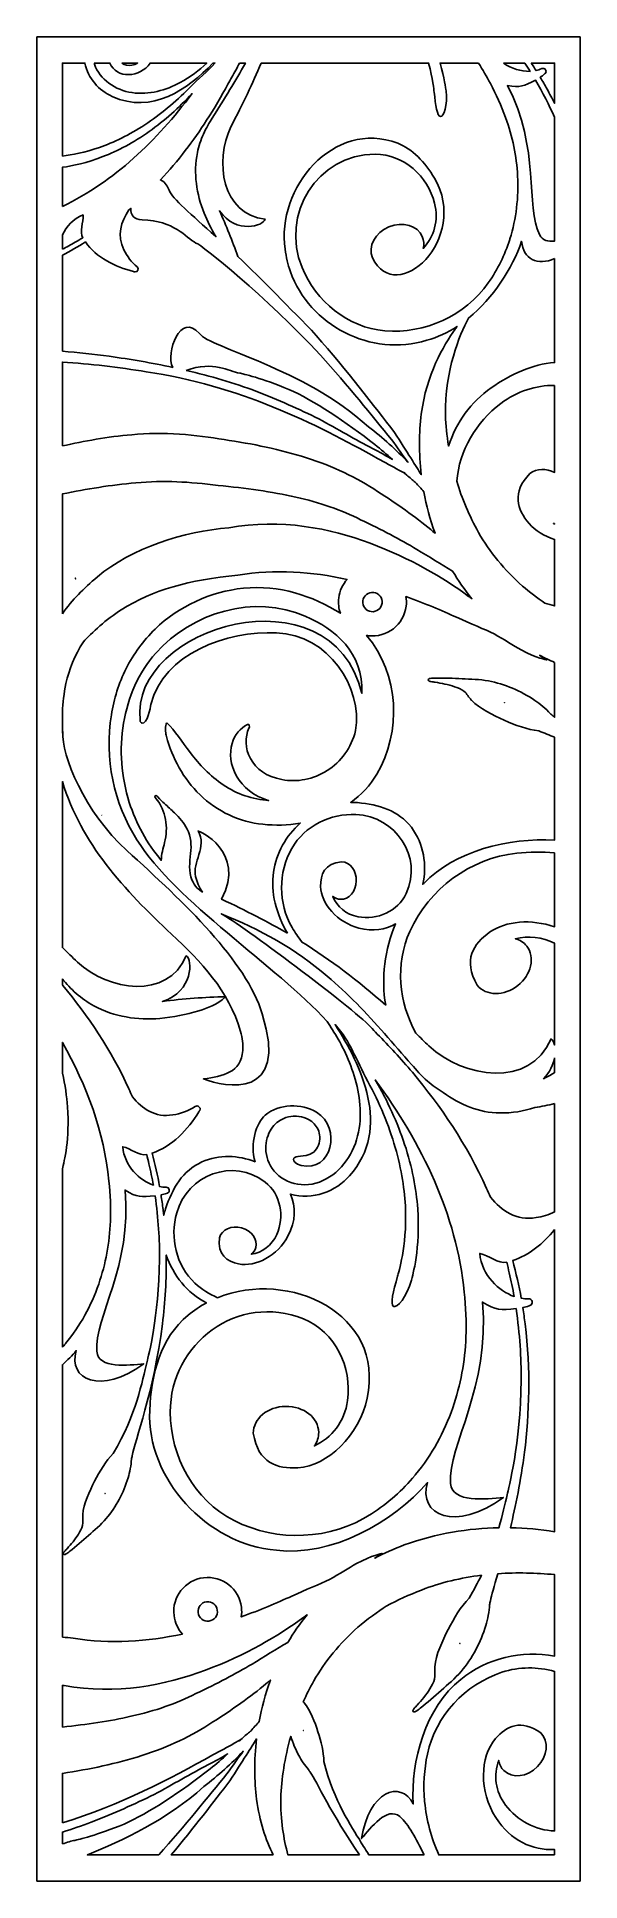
# Model space of a CAD drawing. Header units: centimetres. Extents: x 1.5 to 6.8, y -9 to 9.
import ezdxf

# ---------------------------------------------------------------- set-up
doc = ezdxf.new("R2010")
doc.units = ezdxf.units.CM
doc.header["$MEASUREMENT"] = 0
doc.layers.add('layer 1', color=7, linetype='Continuous')

msp = doc.modelspace()

# ---------------------------------------------------------------- linework, layer by layer
at = {"layer": 'layer 1', "color": 250}
for points, knots in [([(6.79862, 9.00069), (6.79862, 9.00069), (1.50051, 9.00069), (1.50051, 9.00069), (1.50051, 9.00069), (1.50051, 9.00069), (1.50051, -9.00021), (1.50051, -9.00021), (1.50051, -9.00021), (1.50051, -9.00021), (6.79862, -9.00021), (6.79862, -9.00021), (6.79862, -9.00021), (6.79862, -9.00021), (6.79862, 9.00069), (6.79862, 9.00069)], [0, 0, 0, 0, 0.2, 0.2, 0.2, 0.2, 0.4, 0.4, 0.4, 0.4, 0.6, 0.6, 0.6, 0.6, 1, 1, 1, 1]), ([(1.74925, 7.83786), (1.74925, 7.83786), (1.74925, 8.74425), (1.74925, 8.74425), (1.74925, 8.74425), (1.74925, 8.74425), (1.96893, 8.74425), (1.96893, 8.74425), (1.96893, 8.74425), (1.9992, 8.59698), (2.10525, 8.47576), (2.2347, 8.41927), (2.2347, 8.41927), (2.62308, 8.24268), (2.9717, 8.48887), (3.21732, 8.74425), (3.21732, 8.74425), (3.21732, 8.74425), (3.23755, 8.74425), (3.23755, 8.74425), (3.23755, 8.74425), (3.16349, 8.66175), (3.08103, 8.59726), (2.98495, 8.49994), (2.98495, 8.49994), (2.85127, 8.36404), (2.70364, 8.24069), (2.55286, 8.14236), (2.55286, 8.14236), (2.40223, 8.04318), (2.24886, 7.96994), (2.11005, 7.92171), (2.11005, 7.92171), (1.96661, 7.87162), (1.84125, 7.84861), (1.74925, 7.83786)], [0, 0, 0, 0, 0.1, 0.1, 0.1, 0.1, 0.2, 0.2, 0.2, 0.2, 0.3, 0.3, 0.3, 0.3, 0.4, 0.4, 0.4, 0.4, 0.5, 0.5, 0.5, 0.5, 0.6, 0.6, 0.6, 0.6, 0.7, 0.7, 0.7, 0.7, 0.8, 0.8, 0.8, 0.8, 1, 1, 1, 1]), ([(2.0602, 8.74425), (2.0602, 8.74425), (2.21272, 8.74425), (2.21272, 8.74425), (2.21272, 8.74425), (2.27243, 8.58885), (2.50959, 8.60122), (2.60382, 8.74425), (2.60382, 8.74425), (2.60382, 8.74425), (3.15745, 8.74425), (3.15745, 8.74425), (3.15745, 8.74425), (3.08427, 8.67645), (2.998, 8.60915), (2.89753, 8.55471), (2.89753, 8.55471), (2.76107, 8.48033), (2.59265, 8.43137), (2.42824, 8.45651), (2.42824, 8.45651), (2.26706, 8.48014), (2.10979, 8.58547), (2.06328, 8.73385), (2.06328, 8.73385), (2.06219, 8.73731), (2.06118, 8.74076), (2.0602, 8.74425)], [0, 0, 0, 0, 0.125, 0.125, 0.125, 0.125, 0.25, 0.25, 0.25, 0.25, 0.375, 0.375, 0.375, 0.375, 0.5, 0.5, 0.5, 0.5, 0.625, 0.625, 0.625, 0.625, 0.75, 0.75, 0.75, 0.75, 1, 1, 1, 1]), ([(2.32795, 8.74425), (2.32795, 8.74425), (2.48279, 8.74425), (2.48279, 8.74425), (2.48279, 8.74425), (2.46592, 8.73456), (2.44673, 8.72752), (2.42594, 8.72459), (2.42594, 8.72459), (2.39326, 8.71965), (2.3561, 8.7253), (2.32795, 8.74425)], [0, 0, 0, 0, 0.25, 0.25, 0.25, 0.25, 0.5, 0.5, 0.5, 0.5, 1, 1, 1, 1]), ([(3.4767, 8.74425), (3.4767, 8.74425), (3.53367, 8.74425), (3.53367, 8.74425), (3.53367, 8.74425), (3.48593, 8.65718), (3.43507, 8.57124), (3.38258, 8.4856), (3.38258, 8.4856), (3.32645, 8.39371), (3.26882, 8.3019), (3.21144, 8.20872), (3.21144, 8.20872), (3.18436, 8.1646), (3.15058, 8.11084), (3.12512, 8.05273), (3.12512, 8.05273), (3.09931, 7.9952), (3.0791, 7.93437), (3.0665, 7.87076), (3.0665, 7.87076), (3.02508, 7.67275), (3.05737, 7.46274), (3.13104, 7.28157), (3.13104, 7.28157), (3.16403, 7.20076), (3.20217, 7.12454), (3.246, 7.05172), (3.246, 7.05172), (3.0046, 7.2686), (2.82058, 7.42191), (2.79028, 7.50459), (2.79028, 7.50459), (2.76789, 7.56096), (2.73812, 7.59218), (2.70516, 7.60492), (2.70516, 7.60492), (2.87769, 7.79004), (3.02863, 7.98838), (3.15628, 8.18682), (3.15628, 8.18682), (3.23275, 8.30505), (3.30125, 8.42293), (3.3624, 8.53838), (3.3624, 8.53838), (3.37587, 8.56145), (3.38931, 8.58472), (3.40253, 8.6082), (3.40253, 8.6082), (3.42758, 8.65277), (3.45236, 8.69815), (3.4767, 8.74425)], [0, 0, 0, 0, 0.07142857, 0.07142857, 0.07142857, 0.07142857, 0.14285714, 0.14285714, 0.14285714, 0.14285714, 0.21428571, 0.21428571, 0.21428571, 0.21428571, 0.28571429, 0.28571429, 0.28571429, 0.28571429, 0.35714286, 0.35714286, 0.35714286, 0.35714286, 0.42857143, 0.42857143, 0.42857143, 0.42857143, 0.5, 0.5, 0.5, 0.5, 0.57142857, 0.57142857, 0.57142857, 0.57142857, 0.64285714, 0.64285714, 0.64285714, 0.64285714, 0.71428571, 0.71428571, 0.71428571, 0.71428571, 0.78571429, 0.78571429, 0.78571429, 0.78571429, 0.85714286, 0.85714286, 0.85714286, 0.85714286, 1, 1, 1, 1]), ([(3.68667, 8.74425), (3.68667, 8.74425), (5.32024, 8.74425), (5.32024, 8.74425), (5.32024, 8.74425), (5.36423, 8.59049), (5.37168, 8.48333), (5.37473, 8.46225), (5.37473, 8.46225), (5.39025, 8.33257), (5.40504, 8.22779), (5.43608, 8.22245), (5.43608, 8.22245), (5.46898, 8.2168), (5.50809, 8.33357), (5.49095, 8.47526), (5.49095, 8.47526), (5.48804, 8.49674), (5.4774, 8.59888), (5.43344, 8.74425), (5.43344, 8.74425), (5.43344, 8.74425), (5.8074, 8.74425), (5.8074, 8.74425), (5.8074, 8.74425), (5.84872, 8.67982), (5.8875, 8.61357), (5.92358, 8.54543), (5.92358, 8.54543), (5.98033, 8.43942), (6.03004, 8.32831), (6.07237, 8.21278), (6.07237, 8.21278), (6.13925, 8.02996), (6.17926, 7.83646), (6.18922, 7.64261), (6.18922, 7.64261), (6.19983, 7.43522), (6.17636, 7.22694), (6.1144, 7.0293), (6.1144, 7.0293), (6.11327, 7.02712), (6.11247, 7.0243), (6.11212, 7.02206), (6.11212, 7.02206), (6.06459, 6.87329), (5.99559, 6.73087), (5.90304, 6.59977), (5.90304, 6.59977), (5.67539, 6.2775), (5.28615, 6.09995), (4.89448, 6.1322), (4.89448, 6.1322), (4.52929, 6.16246), (4.22225, 6.42003), (4.08653, 6.75113), (4.08653, 6.75113), (3.87524, 7.26612), (4.23146, 7.85447), (4.79939, 7.85559), (4.79939, 7.85559), (5.08077, 7.85559), (5.31217, 7.6398), (5.3792, 7.37713), (5.3792, 7.37713), (5.42204, 7.2094), (5.37281, 7.04998), (5.26859, 6.93641), (5.26859, 6.93641), (5.27775, 6.97452), (5.27553, 7.01418), (5.25978, 7.05099), (5.25978, 7.05099), (5.21419, 7.1598), (5.06789, 7.20223), (4.93315, 7.14517), (4.93315, 7.14517), (4.79883, 7.08894), (4.727, 6.95445), (4.77274, 6.84524), (4.77274, 6.84524), (5.00761, 6.35616), (5.72415, 7.03213), (5.37791, 7.62314), (5.37791, 7.62314), (5.28834, 7.77605), (5.1596, 7.90889), (5.01938, 7.96257), (5.01938, 7.96257), (4.39326, 8.20183), (3.83067, 7.51934), (3.92222, 6.92811), (3.92222, 6.92811), (3.93094, 6.85135), (3.94816, 6.77813), (3.97274, 6.70905), (3.97274, 6.70905), (4.158, 6.18859), (4.76078, 5.86907), (5.30385, 6.03939), (5.30385, 6.03939), (5.40698, 6.06654), (5.50619, 6.11343), (5.59929, 6.17451), (5.59929, 6.17451), (5.59321, 6.16631), (5.58701, 6.15787), (5.58071, 6.14919), (5.58071, 6.14919), (5.46206, 5.98188), (5.30101, 5.70698), (5.24951, 5.31866), (5.24951, 5.31866), (5.22816, 5.13796), (5.22462, 4.93904), (5.24916, 4.72867), (5.24916, 4.72867), (5.2021, 4.80221), (5.10959, 4.95117), (4.98968, 5.13799), (4.98968, 5.13799), (4.79048, 5.39692), (4.52214, 5.74526), (4.22597, 6.08644), (4.22597, 6.08644), (3.96733, 6.35406), (3.70023, 6.62999), (3.45934, 6.85675), (3.45934, 6.85675), (3.40854, 7.00707), (3.34663, 7.15913), (3.28095, 7.30443), (3.28095, 7.30443), (3.44493, 7.06816), (3.71597, 7.15759), (3.72666, 7.22162), (3.72666, 7.22162), (3.30611, 7.26602), (3.22968, 7.78914), (3.39232, 8.12305), (3.39232, 8.12305), (3.51004, 8.34875), (3.60652, 8.54968), (3.68667, 8.74425)], [0, 0, 0, 0, 0.02702703, 0.02702703, 0.02702703, 0.02702703, 0.05405405, 0.05405405, 0.05405405, 0.05405405, 0.08108108, 0.08108108, 0.08108108, 0.08108108, 0.10810811, 0.10810811, 0.10810811, 0.10810811, 0.13513514, 0.13513514, 0.13513514, 0.13513514, 0.16216216, 0.16216216, 0.16216216, 0.16216216, 0.18918919, 0.18918919, 0.18918919, 0.18918919, 0.21621622, 0.21621622, 0.21621622, 0.21621622, 0.24324324, 0.24324324, 0.24324324, 0.24324324, 0.27027027, 0.27027027, 0.27027027, 0.27027027, 0.2972973, 0.2972973, 0.2972973, 0.2972973, 0.32432432, 0.32432432, 0.32432432, 0.32432432, 0.35135135, 0.35135135, 0.35135135, 0.35135135, 0.37837838, 0.37837838, 0.37837838, 0.37837838, 0.40540541, 0.40540541, 0.40540541, 0.40540541, 0.43243243, 0.43243243, 0.43243243, 0.43243243, 0.45945946, 0.45945946, 0.45945946, 0.45945946, 0.48648649, 0.48648649, 0.48648649, 0.48648649, 0.51351351, 0.51351351, 0.51351351, 0.51351351, 0.54054054, 0.54054054, 0.54054054, 0.54054054, 0.56756757, 0.56756757, 0.56756757, 0.56756757, 0.59459459, 0.59459459, 0.59459459, 0.59459459, 0.62162162, 0.62162162, 0.62162162, 0.62162162, 0.64864865, 0.64864865, 0.64864865, 0.64864865, 0.67567568, 0.67567568, 0.67567568, 0.67567568, 0.7027027, 0.7027027, 0.7027027, 0.7027027, 0.72972973, 0.72972973, 0.72972973, 0.72972973, 0.75675676, 0.75675676, 0.75675676, 0.75675676, 0.78378378, 0.78378378, 0.78378378, 0.78378378, 0.81081081, 0.81081081, 0.81081081, 0.81081081, 0.83783784, 0.83783784, 0.83783784, 0.83783784, 0.86486486, 0.86486486, 0.86486486, 0.86486486, 0.89189189, 0.89189189, 0.89189189, 0.89189189, 0.91891892, 0.91891892, 0.91891892, 0.91891892, 0.94594595, 0.94594595, 0.94594595, 0.94594595, 1, 1, 1, 1]), ([(6.05235, 8.74425), (6.05235, 8.74425), (6.25881, 8.74425), (6.25881, 8.74425), (6.25881, 8.74425), (6.27655, 8.71765), (6.29381, 8.69097), (6.31062, 8.66427), (6.31062, 8.66427), (6.22005, 8.66024), (6.13058, 8.69365), (6.05235, 8.74425)], [0, 0, 0, 0, 0.25, 0.25, 0.25, 0.25, 0.5, 0.5, 0.5, 0.5, 1, 1, 1, 1]), ([(6.32215, 8.74425), (6.32215, 8.74425), (6.54988, 8.74425), (6.54988, 8.74425), (6.54988, 8.74425), (6.54988, 8.74425), (6.54988, 8.35313), (6.54988, 8.35313), (6.54988, 8.35313), (6.52648, 8.39945), (6.50194, 8.44568), (6.47624, 8.49168), (6.47624, 8.49168), (6.45477, 8.53033), (6.43235, 8.56883), (6.40923, 8.60689), (6.40923, 8.60689), (6.42351, 8.61665), (6.43758, 8.62725), (6.45088, 8.63861), (6.45088, 8.63861), (6.45265, 8.64036), (6.45463, 8.64199), (6.45669, 8.64383), (6.45669, 8.64383), (6.48139, 8.66593), (6.45362, 8.70354), (6.42474, 8.69083), (6.42474, 8.69083), (6.40611, 8.68267), (6.38763, 8.6766), (6.3691, 8.67222), (6.3691, 8.67222), (6.35375, 8.69635), (6.3381, 8.72037), (6.32215, 8.74425)], [0, 0, 0, 0, 0.1, 0.1, 0.1, 0.1, 0.2, 0.2, 0.2, 0.2, 0.3, 0.3, 0.3, 0.3, 0.4, 0.4, 0.4, 0.4, 0.5, 0.5, 0.5, 0.5, 0.6, 0.6, 0.6, 0.6, 0.7, 0.7, 0.7, 0.7, 0.8, 0.8, 0.8, 0.8, 1, 1, 1, 1]), ([(6.54988, 8.21688), (6.54988, 8.21688), (6.54988, 7.00747), (6.54988, 7.00747), (6.54988, 7.00747), (6.48649, 6.99899), (6.43192, 7.01271), (6.40366, 7.07021), (6.40366, 7.07021), (6.26711, 7.34799), (6.41054, 7.90964), (6.09042, 8.52573), (6.09042, 8.52573), (6.21556, 8.50143), (6.2505, 8.5214), (6.36217, 8.57905), (6.36217, 8.57905), (6.43443, 8.45658), (6.49663, 8.33463), (6.54988, 8.21688)], [0, 0, 0, 0, 0.16666667, 0.16666667, 0.16666667, 0.16666667, 0.33333333, 0.33333333, 0.33333333, 0.33333333, 0.5, 0.5, 0.5, 0.5, 0.66666667, 0.66666667, 0.66666667, 0.66666667, 1, 1, 1, 1]), ([(1.74925, 7.34592), (1.74925, 7.34592), (1.74925, 7.72768), (1.74925, 7.72768), (1.74925, 7.72768), (1.84858, 7.74163), (1.98695, 7.77058), (2.14357, 7.83165), (2.14357, 7.83165), (2.28757, 7.88748), (2.44474, 7.97011), (2.59665, 8.07803), (2.59665, 8.07803), (2.74409, 8.18209), (2.88595, 8.30916), (3.01378, 8.44736), (3.01378, 8.44736), (2.67202, 7.98683), (2.25513, 7.59057), (1.74925, 7.34592)], [0, 0, 0, 0, 0.16666667, 0.16666667, 0.16666667, 0.16666667, 0.33333333, 0.33333333, 0.33333333, 0.33333333, 0.5, 0.5, 0.5, 0.5, 0.66666667, 0.66666667, 0.66666667, 0.66666667, 1, 1, 1, 1]), ([(1.74925, 5.93265), (1.74925, 5.93265), (1.74925, 6.86863), (1.74925, 6.86863), (1.74925, 6.86863), (1.82499, 6.9091), (1.89987, 6.95247), (1.97325, 6.99871), (1.97325, 6.99871), (2.07871, 6.84994), (2.26504, 6.75373), (2.44359, 6.71058), (2.44359, 6.71058), (2.4481, 6.70919), (2.45268, 6.70826), (2.4574, 6.70712), (2.4574, 6.70712), (2.48582, 6.70087), (2.49922, 6.74025), (2.47828, 6.75663), (2.47828, 6.75663), (2.42334, 6.80004), (2.38014, 6.86015), (2.34925, 6.92256), (2.34925, 6.92256), (2.27998, 7.06313), (2.31998, 7.19599), (2.39842, 7.31108), (2.39842, 7.31108), (2.40501, 7.31669), (2.41157, 7.32233), (2.41809, 7.328), (2.41809, 7.328), (2.41322, 7.26524), (2.44252, 7.2165), (2.5272, 7.21476), (2.5272, 7.21476), (2.83806, 7.20782), (2.95025, 7.04518), (3.052, 6.9888), (3.052, 6.9888), (3.10853, 6.96942), (3.73481, 6.46915), (4.26521, 5.89366), (4.26521, 5.89366), (4.5336, 5.60117), (4.77317, 5.29531), (4.96037, 5.07118), (4.96037, 5.07118), (5.0186, 4.98757), (5.07253, 4.91177), (5.11918, 4.8495), (5.11918, 4.8495), (5.0047, 4.96923), (4.87584, 5.08759), (4.73452, 5.19474), (4.73452, 5.19474), (4.10138, 5.77244), (3.19308, 5.96215), (3.08615, 6.1047), (3.08615, 6.1047), (2.90211, 6.32355), (2.75104, 5.91409), (2.82527, 5.77469), (2.82527, 5.77469), (2.6222, 5.8182), (2.41418, 5.85399), (2.20523, 5.88359), (2.20523, 5.88359), (2.05391, 5.90282), (1.90161, 5.91933), (1.74925, 5.93265)], [0, 0, 0, 0, 0.05263158, 0.05263158, 0.05263158, 0.05263158, 0.10526316, 0.10526316, 0.10526316, 0.10526316, 0.15789474, 0.15789474, 0.15789474, 0.15789474, 0.21052632, 0.21052632, 0.21052632, 0.21052632, 0.26315789, 0.26315789, 0.26315789, 0.26315789, 0.31578947, 0.31578947, 0.31578947, 0.31578947, 0.36842105, 0.36842105, 0.36842105, 0.36842105, 0.42105263, 0.42105263, 0.42105263, 0.42105263, 0.47368421, 0.47368421, 0.47368421, 0.47368421, 0.52631579, 0.52631579, 0.52631579, 0.52631579, 0.57894737, 0.57894737, 0.57894737, 0.57894737, 0.63157895, 0.63157895, 0.63157895, 0.63157895, 0.68421053, 0.68421053, 0.68421053, 0.68421053, 0.73684211, 0.73684211, 0.73684211, 0.73684211, 0.78947368, 0.78947368, 0.78947368, 0.78947368, 0.84210526, 0.84210526, 0.84210526, 0.84210526, 0.89473684, 0.89473684, 0.89473684, 0.89473684, 1, 1, 1, 1]), ([(1.74925, 6.9271), (1.74925, 6.9271), (1.74925, 7.06891), (1.74925, 7.06891), (1.74925, 7.06891), (1.78807, 7.14888), (1.8541, 7.22277), (1.95103, 7.2631), (1.95103, 7.2631), (1.95607, 7.19108), (1.91386, 7.09789), (1.94683, 7.04014), (1.94683, 7.04014), (1.92256, 7.02512), (1.89803, 7.01059), (1.87377, 6.99648), (1.87377, 6.99648), (1.8324, 6.97228), (1.79083, 6.94916), (1.74925, 6.9271)], [0, 0, 0, 0, 0.16666667, 0.16666667, 0.16666667, 0.16666667, 0.33333333, 0.33333333, 0.33333333, 0.33333333, 0.5, 0.5, 0.5, 0.5, 0.66666667, 0.66666667, 0.66666667, 0.66666667, 1, 1, 1, 1]), ([(6.54988, 6.83787), (6.54988, 6.83787), (6.54988, 5.822), (6.54988, 5.822), (6.54988, 5.822), (6.33251, 5.80679), (6.1241, 5.70677), (5.93081, 5.57481), (5.93081, 5.57481), (5.73358, 5.44015), (5.59229, 5.23639), (5.51532, 5.00735), (5.51532, 5.00735), (5.49837, 5.11123), (5.48845, 5.21142), (5.48472, 5.30535), (5.48472, 5.30535), (5.48151, 5.75735), (5.6197, 6.0832), (5.70979, 6.25579), (5.70979, 6.25579), (5.9507, 6.45277), (6.13875, 6.74031), (6.22819, 7.00579), (6.22819, 7.00579), (6.24273, 6.8314), (6.38412, 6.76137), (6.54988, 6.83787)], [0, 0, 0, 0, 0.125, 0.125, 0.125, 0.125, 0.25, 0.25, 0.25, 0.25, 0.375, 0.375, 0.375, 0.375, 0.5, 0.5, 0.5, 0.5, 0.625, 0.625, 0.625, 0.625, 0.75, 0.75, 0.75, 0.75, 1, 1, 1, 1]), ([(1.74925, 5.00774), (1.74925, 5.00774), (1.74925, 5.82729), (1.74925, 5.82729), (1.74925, 5.82729), (2.02077, 5.80757), (2.299, 5.77805), (2.56681, 5.731), (2.56681, 5.731), (3.46205, 5.60338), (4.2233, 5.22445), (4.8224, 4.88521), (4.8224, 4.88521), (4.89725, 4.84697), (4.96517, 4.80795), (5.0319, 4.77199), (5.0319, 4.77199), (5.0319, 4.77199), (5.08119, 4.7453), (5.08119, 4.7453), (5.08119, 4.7453), (5.08119, 4.7453), (5.09343, 4.73886), (5.09343, 4.73886), (5.09343, 4.73886), (5.06167, 4.7632), (5.09086, 4.73983), (5.08651, 4.74286), (5.08651, 4.74286), (5.08651, 4.74286), (5.10801, 4.72379), (5.10801, 4.72379), (5.10801, 4.72379), (5.13659, 4.69831), (5.16476, 4.6754), (5.19054, 4.65367), (5.19054, 4.65367), (5.19054, 4.65367), (5.19238, 4.6522), (5.19238, 4.6522), (5.19238, 4.6522), (5.22079, 4.62144), (5.24821, 4.59075), (5.27453, 4.5604), (5.27453, 4.5604), (5.299, 4.42843), (5.33501, 4.29285), (5.38493, 4.15527), (5.38493, 4.15527), (5.3708, 4.16716), (5.35624, 4.17919), (5.34122, 4.19137), (5.34122, 4.19137), (5.19262, 4.31545), (5.00839, 4.44653), (4.82334, 4.5641), (4.82334, 4.5641), (4.62227, 4.69904), (4.3858, 4.81129), (4.13058, 4.89176), (4.13058, 4.89176), (3.87543, 4.97424), (3.60223, 5.02846), (3.32542, 5.07052), (3.32542, 5.07052), (3.06197, 5.11538), (2.72968, 5.14966), (2.4258, 5.11767), (2.4258, 5.11767), (2.18848, 5.09689), (1.96346, 5.05656), (1.74925, 5.00774)], [0, 0, 0, 0, 0.05263158, 0.05263158, 0.05263158, 0.05263158, 0.10526316, 0.10526316, 0.10526316, 0.10526316, 0.15789474, 0.15789474, 0.15789474, 0.15789474, 0.21052632, 0.21052632, 0.21052632, 0.21052632, 0.26315789, 0.26315789, 0.26315789, 0.26315789, 0.31578947, 0.31578947, 0.31578947, 0.31578947, 0.36842105, 0.36842105, 0.36842105, 0.36842105, 0.42105263, 0.42105263, 0.42105263, 0.42105263, 0.47368421, 0.47368421, 0.47368421, 0.47368421, 0.52631579, 0.52631579, 0.52631579, 0.52631579, 0.57894737, 0.57894737, 0.57894737, 0.57894737, 0.63157895, 0.63157895, 0.63157895, 0.63157895, 0.68421053, 0.68421053, 0.68421053, 0.68421053, 0.73684211, 0.73684211, 0.73684211, 0.73684211, 0.78947368, 0.78947368, 0.78947368, 0.78947368, 0.84210526, 0.84210526, 0.84210526, 0.84210526, 0.89473684, 0.89473684, 0.89473684, 0.89473684, 1, 1, 1, 1]), ([(2.95675, 5.74524), (3.2259, 5.84272), (3.37242, 5.7344), (3.47847, 5.71924), (3.47847, 5.71924), (3.50485, 5.71311), (3.69985, 5.66789), (3.95731, 5.56023), (3.95731, 5.56023), (4.19583, 5.45441), (4.51779, 5.24116), (4.79786, 5.02063), (4.79786, 5.02063), (4.85606, 4.97458), (4.91284, 4.926), (4.9676, 4.87602), (4.9676, 4.87602), (4.90791, 4.91201), (4.84352, 4.94722), (4.7745, 4.98146), (4.7745, 4.98146), (4.61275, 5.06726), (4.43208, 5.17219), (4.25162, 5.27226), (4.25162, 5.27226), (4.05926, 5.3644), (3.85488, 5.45943), (3.63726, 5.54256), (3.63726, 5.54256), (3.42302, 5.62305), (3.19395, 5.68977), (2.95675, 5.74524)], [0, 0, 0, 0, 0.11111111, 0.11111111, 0.11111111, 0.11111111, 0.22222222, 0.22222222, 0.22222222, 0.22222222, 0.33333333, 0.33333333, 0.33333333, 0.33333333, 0.44444444, 0.44444444, 0.44444444, 0.44444444, 0.55555556, 0.55555556, 0.55555556, 0.55555556, 0.66666667, 0.66666667, 0.66666667, 0.66666667, 0.77777778, 0.77777778, 0.77777778, 0.77777778, 1, 1, 1, 1]), ([(6.54988, 5.59958), (6.54988, 5.59958), (6.54988, 4.74987), (6.54988, 4.74987), (6.54988, 4.74987), (6.46792, 4.79093), (6.37609, 4.7902), (6.30966, 4.73929), (6.30966, 4.73929), (6.12741, 4.55365), (6.18603, 4.38676), (6.30144, 4.25172), (6.30144, 4.25172), (6.362, 4.18085), (6.44917, 4.12782), (6.54988, 4.09543), (6.54988, 4.09543), (6.54988, 4.09543), (6.54988, 3.44689), (6.54988, 3.44689), (6.54988, 3.44689), (6.5182, 3.45454), (6.48665, 3.46316), (6.45526, 3.47276), (6.45526, 3.47276), (6.38511, 3.52078), (6.30227, 3.58382), (6.23838, 3.63989), (6.23838, 3.63989), (6.0617, 3.79596), (5.91612, 3.9727), (5.80809, 4.16374), (5.80809, 4.16374), (5.71596, 4.32622), (5.64601, 4.49624), (5.59504, 4.66416), (5.59504, 4.66416), (5.62085, 4.96289), (5.78528, 5.24173), (6.02581, 5.42314), (6.02581, 5.42314), (6.18451, 5.54291), (6.36889, 5.59935), (6.54988, 5.59958)], [0, 0, 0, 0, 0.08333333, 0.08333333, 0.08333333, 0.08333333, 0.16666667, 0.16666667, 0.16666667, 0.16666667, 0.25, 0.25, 0.25, 0.25, 0.33333333, 0.33333333, 0.33333333, 0.33333333, 0.41666667, 0.41666667, 0.41666667, 0.41666667, 0.5, 0.5, 0.5, 0.5, 0.58333333, 0.58333333, 0.58333333, 0.58333333, 0.66666667, 0.66666667, 0.66666667, 0.66666667, 0.75, 0.75, 0.75, 0.75, 0.83333333, 0.83333333, 0.83333333, 0.83333333, 1, 1, 1, 1]), ([(1.74925, 3.37008), (1.74925, 3.37008), (1.74925, 4.53997), (1.74925, 4.53997), (1.74925, 4.53997), (1.98438, 4.58686), (2.22297, 4.62773), (2.4643, 4.64805), (2.4643, 4.64805), (2.74416, 4.67495), (2.98521, 4.65648), (3.26734, 4.62351), (3.26734, 4.62351), (3.53749, 4.59522), (3.79105, 4.56225), (4.02471, 4.50882), (4.02471, 4.50882), (4.259, 4.45689), (4.47115, 4.38219), (4.65827, 4.28759), (4.65827, 4.28759), (4.86813, 4.18737), (5.04172, 4.097), (5.20577, 3.99864), (5.20577, 3.99864), (5.3233, 3.93035), (5.44247, 3.8479), (5.55558, 3.78709), (5.55558, 3.78709), (5.61, 3.69426), (5.67264, 3.60361), (5.74278, 3.51668), (5.74278, 3.51668), (5.73251, 3.5241), (5.72207, 3.53167), (5.71144, 3.53947), (5.71144, 3.53947), (5.46751, 3.72286), (5.1369, 3.91322), (4.75101, 4.05822), (4.75101, 4.05822), (4.36261, 4.2029), (3.8806, 4.30354), (3.37249, 4.20786), (3.37249, 4.20786), (2.93755, 4.17792), (2.42145, 4.0093), (2.08987, 3.72981), (2.08987, 3.72981), (1.95202, 3.61392), (1.84781, 3.50885), (1.74925, 3.37008)], [0, 0, 0, 0, 0.07142857, 0.07142857, 0.07142857, 0.07142857, 0.14285714, 0.14285714, 0.14285714, 0.14285714, 0.21428571, 0.21428571, 0.21428571, 0.21428571, 0.28571429, 0.28571429, 0.28571429, 0.28571429, 0.35714286, 0.35714286, 0.35714286, 0.35714286, 0.42857143, 0.42857143, 0.42857143, 0.42857143, 0.5, 0.5, 0.5, 0.5, 0.57142857, 0.57142857, 0.57142857, 0.57142857, 0.64285714, 0.64285714, 0.64285714, 0.64285714, 0.71428571, 0.71428571, 0.71428571, 0.71428571, 0.78571429, 0.78571429, 0.78571429, 0.78571429, 0.85714286, 0.85714286, 0.85714286, 0.85714286, 1, 1, 1, 1]), ([(6.54988, 4.25196), (6.54988, 4.25196), (6.54988, 4.24574), (6.54988, 4.24574), (6.54988, 4.24574), (6.54615, 4.2476), (6.54242, 4.24951), (6.53873, 4.25146), (6.53873, 4.25146), (6.54246, 4.25153), (6.54618, 4.25169), (6.54988, 4.25196)], [0, 0, 0, 0, 0.25, 0.25, 0.25, 0.25, 0.5, 0.5, 0.5, 0.5, 1, 1, 1, 1]), ([(1.74925, -0.25563), (1.74925, -0.25563), (1.74925, -0.19638), (1.74925, -0.19638), (1.74925, -0.19638), (1.78668, -0.23888), (1.8318, -0.29093), (1.88398, -0.33586), (1.88398, -0.33586), (1.93638, -0.38178), (1.99404, -0.42283), (2.05714, -0.45678), (2.05714, -0.45678), (2.25281, -0.56474), (2.48506, -0.59875), (2.70029, -0.57969), (2.70029, -0.57969), (2.83119, -0.56794), (2.95614, -0.54334), (3.07886, -0.50536), (3.07886, -0.50536), (3.16782, -0.47784), (3.25112, -0.44884), (3.34104, -0.36929), (3.34104, -0.36929), (3.13953, -0.37059), (2.92814, -0.3881), (2.72477, -0.41399), (2.72477, -0.41399), (3.02746, -0.31744), (3.02093, -0.00219), (2.95679, 0.02987), (2.95679, 0.02987), (2.77349, -0.39987), (2.19626, -0.31091), (1.89637, -0.03086), (1.89637, -0.03086), (1.8462, 0.01864), (1.79727, 0.06619), (1.74925, 0.11204), (1.74925, 0.11204), (1.74925, 0.11204), (1.74925, 1.73144), (1.74925, 1.73144), (1.74925, 1.73144), (1.93338, 1.12515), (2.35072, 0.67539), (2.81375, 0.24202), (2.81375, 0.24202), (3.10007, -0.02597), (3.37055, -0.30439), (3.48736, -0.70668), (3.48736, -0.70668), (3.50513, -0.77188), (3.51123, -0.83645), (3.5081, -0.89142), (3.5081, -0.89142), (3.49555, -1.11187), (3.31472, -1.13988), (3.12517, -1.1709), (3.12517, -1.1709), (3.33836, -1.25202), (3.9594, -1.38003), (3.69917, -0.53608), (3.69917, -0.53608), (3.53911, -0.01704), (2.94029, 0.54882), (2.37697, 1.06006), (2.37697, 1.06006), (1.96725, 1.43188), (1.73512, 1.99182), (1.75468, 2.21759), (1.75468, 2.21759), (1.75468, 2.21759), (1.74956, 2.20649), (1.74956, 2.20649), (1.74956, 2.20649), (1.74956, 2.20649), (1.74925, 2.21247), (1.74925, 2.21247), (1.74925, 2.21247), (1.74925, 2.21247), (1.74925, 2.41253), (1.74925, 2.41253), (1.74925, 2.41253), (1.75371, 2.49871), (1.7643, 2.59139), (1.78357, 2.68935), (1.78357, 2.68935), (1.81332, 2.8251), (1.87092, 2.96382), (1.95345, 3.09726), (1.95345, 3.09726), (2.03212, 3.17994), (2.1805, 3.32117), (2.32325, 3.40815), (2.32325, 3.40815), (2.63516, 3.60212), (2.98261, 3.70439), (3.46043, 3.74525), (3.46043, 3.74525), (3.82254, 3.80867), (4.18727, 3.77888), (4.52622, 3.70552), (4.52622, 3.70552), (4.48258, 3.65675), (4.4529, 3.59453), (4.44442, 3.52453), (4.44442, 3.52453), (4.43806, 3.47245), (4.44417, 3.42178), (4.46036, 3.37543), (4.46036, 3.37543), (4.18836, 3.54484), (3.86696, 3.65423), (3.51513, 3.61919), (3.51513, 3.61919), (3.19162, 3.58696), (2.8838, 3.44225), (2.65332, 3.21969), (2.65332, 3.21969), (2.53816, 3.10785), (2.4422, 2.97767), (2.37014, 2.83542), (2.37014, 2.83542), (2.29829, 2.69299), (2.25233, 2.53905), (2.22705, 2.38343), (2.22705, 2.38343), (2.15724, 1.96102), (2.24951, 1.51888), (2.47633, 1.16295), (2.47633, 1.16295), (2.84975, 0.56243), (3.83569, -0.06611), (4.33202, -0.6103), (4.33202, -0.6103), (4.36631, -0.66082), (4.40245, -0.71866), (4.43928, -0.78241), (4.43928, -0.78241), (4.51581, -0.91935), (4.59287, -1.08746), (4.63132, -1.27853), (4.63132, -1.27853), (4.66986, -1.46765), (4.66659, -1.68544), (4.57682, -1.87144), (4.57682, -1.87144), (4.49, -2.05418), (4.30762, -2.20247), (4.11453, -2.20358), (4.11453, -2.20358), (4.02059, -2.20429), (3.92776, -2.17096), (3.86085, -2.11602), (3.86085, -2.11602), (3.79328, -2.06095), (3.75211, -1.98285), (3.73855, -1.9077), (3.73855, -1.9077), (3.72456, -1.83126), (3.73743, -1.75799), (3.76387, -1.69963), (3.76387, -1.69963), (3.78984, -1.64128), (3.83119, -1.60032), (3.87144, -1.57523), (3.87144, -1.57523), (3.95386, -1.52501), (4.02081, -1.5346), (4.03381, -1.53373), (4.03381, -1.53373), (4.08969, -1.53952), (4.17259, -1.55656), (4.22561, -1.63329), (4.22561, -1.63329), (4.25106, -1.67102), (4.26627, -1.72283), (4.25773, -1.77643), (4.25773, -1.77643), (4.2498, -1.82968), (4.21738, -1.88547), (4.16445, -1.90533), (4.16445, -1.90533), (4.11214, -1.92498), (4.07552, -1.92249), (4.04865, -1.92722), (4.04865, -1.92722), (4.02192, -1.93034), (4.00342, -1.9379), (4.00343, -1.9559), (4.00343, -1.9559), (4.00266, -1.97256), (4.02336, -2.00365), (4.07897, -2.01565), (4.07897, -2.01565), (4.37767, -2.08465), (4.47579, -1.64729), (4.22688, -1.49553), (4.22688, -1.49553), (4.08198, -1.4072), (3.8603, -1.41071), (3.72851, -1.52348), (3.72851, -1.52348), (3.63847, -1.60052), (3.57583, -1.80067), (3.62899, -1.97907), (3.62899, -1.97907), (3.46746, -1.91466), (3.27795, -1.90623), (3.10915, -1.98103), (3.10915, -1.98103), (2.92334, -2.06336), (2.82018, -2.24066), (2.75491, -2.43751), (2.75491, -2.43751), (2.74804, -2.45823), (2.74235, -2.47923), (2.73767, -2.50042), (2.73767, -2.50042), (2.73562, -2.48188), (2.73343, -2.46331), (2.73112, -2.4447), (2.73112, -2.4447), (2.72537, -2.3976), (2.71864, -2.35026), (2.711, -2.3031), (2.711, -2.3031), (2.72915, -2.29915), (2.74742, -2.29431), (2.76522, -2.28837), (2.76522, -2.28837), (2.7677, -2.28733), (2.77033, -2.28652), (2.77313, -2.28552), (2.77313, -2.28552), (2.8066, -2.27353), (2.79418, -2.22491), (2.76033, -2.2259), (2.76033, -2.2259), (2.73851, -2.2265), (2.71769, -2.22506), (2.69749, -2.22193), (2.69749, -2.22193), (2.67747, -2.11252), (2.65294, -2.00287), (2.6235, -1.89413), (2.6235, -1.89413), (2.81483, -1.83102), (2.97686, -1.66544), (3.08035, -1.49089), (3.08035, -1.49089), (3.08326, -1.48656), (3.08575, -1.48203), (3.08847, -1.47742), (3.08847, -1.47742), (3.10429, -1.44942), (3.06704, -1.4225), (3.04295, -1.43931), (3.04295, -1.43931), (2.9793, -1.48325), (2.90179, -1.50938), (2.82588, -1.52175), (2.82588, -1.52175), (2.65496, -1.54931), (2.52763, -1.46399), (2.43152, -1.34383), (2.43152, -1.34383), (2.42041, -1.31807), (2.40887, -1.29267), (2.39734, -1.26719), (2.39734, -1.26719), (2.226, -0.89163), (1.99738, -0.54949), (1.75247, -0.25946), (1.75247, -0.25946), (1.75247, -0.25946), (1.74925, -0.25563), (1.74925, -0.25563)], [0, 0, 0, 0, 0.01408451, 0.01408451, 0.01408451, 0.01408451, 0.02816901, 0.02816901, 0.02816901, 0.02816901, 0.04225352, 0.04225352, 0.04225352, 0.04225352, 0.05633803, 0.05633803, 0.05633803, 0.05633803, 0.07042254, 0.07042254, 0.07042254, 0.07042254, 0.08450704, 0.08450704, 0.08450704, 0.08450704, 0.09859155, 0.09859155, 0.09859155, 0.09859155, 0.11267606, 0.11267606, 0.11267606, 0.11267606, 0.12676056, 0.12676056, 0.12676056, 0.12676056, 0.14084507, 0.14084507, 0.14084507, 0.14084507, 0.15492958, 0.15492958, 0.15492958, 0.15492958, 0.16901408, 0.16901408, 0.16901408, 0.16901408, 0.18309859, 0.18309859, 0.18309859, 0.18309859, 0.1971831, 0.1971831, 0.1971831, 0.1971831, 0.21126761, 0.21126761, 0.21126761, 0.21126761, 0.22535211, 0.22535211, 0.22535211, 0.22535211, 0.23943662, 0.23943662, 0.23943662, 0.23943662, 0.25352113, 0.25352113, 0.25352113, 0.25352113, 0.26760563, 0.26760563, 0.26760563, 0.26760563, 0.28169014, 0.28169014, 0.28169014, 0.28169014, 0.29577465, 0.29577465, 0.29577465, 0.29577465, 0.30985915, 0.30985915, 0.30985915, 0.30985915, 0.32394366, 0.32394366, 0.32394366, 0.32394366, 0.33802817, 0.33802817, 0.33802817, 0.33802817, 0.35211268, 0.35211268, 0.35211268, 0.35211268, 0.36619718, 0.36619718, 0.36619718, 0.36619718, 0.38028169, 0.38028169, 0.38028169, 0.38028169, 0.3943662, 0.3943662, 0.3943662, 0.3943662, 0.4084507, 0.4084507, 0.4084507, 0.4084507, 0.42253521, 0.42253521, 0.42253521, 0.42253521, 0.43661972, 0.43661972, 0.43661972, 0.43661972, 0.45070423, 0.45070423, 0.45070423, 0.45070423, 0.46478873, 0.46478873, 0.46478873, 0.46478873, 0.47887324, 0.47887324, 0.47887324, 0.47887324, 0.49295775, 0.49295775, 0.49295775, 0.49295775, 0.50704225, 0.50704225, 0.50704225, 0.50704225, 0.52112676, 0.52112676, 0.52112676, 0.52112676, 0.53521127, 0.53521127, 0.53521127, 0.53521127, 0.54929577, 0.54929577, 0.54929577, 0.54929577, 0.56338028, 0.56338028, 0.56338028, 0.56338028, 0.57746479, 0.57746479, 0.57746479, 0.57746479, 0.5915493, 0.5915493, 0.5915493, 0.5915493, 0.6056338, 0.6056338, 0.6056338, 0.6056338, 0.61971831, 0.61971831, 0.61971831, 0.61971831, 0.63380282, 0.63380282, 0.63380282, 0.63380282, 0.64788732, 0.64788732, 0.64788732, 0.64788732, 0.66197183, 0.66197183, 0.66197183, 0.66197183, 0.67605634, 0.67605634, 0.67605634, 0.67605634, 0.69014085, 0.69014085, 0.69014085, 0.69014085, 0.70422535, 0.70422535, 0.70422535, 0.70422535, 0.71830986, 0.71830986, 0.71830986, 0.71830986, 0.73239437, 0.73239437, 0.73239437, 0.73239437, 0.74647887, 0.74647887, 0.74647887, 0.74647887, 0.76056338, 0.76056338, 0.76056338, 0.76056338, 0.77464789, 0.77464789, 0.77464789, 0.77464789, 0.78873239, 0.78873239, 0.78873239, 0.78873239, 0.8028169, 0.8028169, 0.8028169, 0.8028169, 0.81690141, 0.81690141, 0.81690141, 0.81690141, 0.83098592, 0.83098592, 0.83098592, 0.83098592, 0.84507042, 0.84507042, 0.84507042, 0.84507042, 0.85915493, 0.85915493, 0.85915493, 0.85915493, 0.87323944, 0.87323944, 0.87323944, 0.87323944, 0.88732394, 0.88732394, 0.88732394, 0.88732394, 0.90140845, 0.90140845, 0.90140845, 0.90140845, 0.91549296, 0.91549296, 0.91549296, 0.91549296, 0.92957746, 0.92957746, 0.92957746, 0.92957746, 0.94366197, 0.94366197, 0.94366197, 0.94366197, 0.95774648, 0.95774648, 0.95774648, 0.95774648, 0.97183099, 0.97183099, 0.97183099, 0.97183099, 1, 1, 1, 1]), ([(3.94407, 0.25097), (3.75063, 0.36393), (3.54095, 0.47201), (3.30255, 0.58307), (3.30255, 0.58307), (3.54961, 1.05005), (3.06823, 1.25896), (3.07274, 1.24931), (3.07274, 1.24931), (3.16296, 1.09586), (3.01402, 0.94063), (3.04734, 0.8051), (3.04734, 0.8051), (3.06184, 0.75472), (3.0808, 0.69993), (3.11484, 0.65288), (3.11484, 0.65288), (3.10535, 0.65937), (3.0705, 0.68497), (3.0643, 0.69163), (3.0643, 0.69163), (3.04261, 0.71496), (3.02595, 0.74264), (3.01322, 0.77189), (3.01322, 0.77189), (2.97766, 0.85381), (2.99146, 0.94284), (2.99987, 1.0286), (2.99987, 1.0286), (3.0083, 1.11213), (3.00412, 1.19275), (2.96614, 1.26858), (2.96614, 1.26858), (2.93584, 1.32902), (2.89082, 1.38014), (2.84255, 1.42597), (2.84255, 1.42597), (2.81066, 1.45655), (2.7779, 1.48649), (2.74519, 1.5167), (2.74519, 1.5167), (2.72281, 1.53756), (2.69942, 1.5583), (2.67885, 1.58157), (2.67885, 1.58157), (2.67593, 1.5849), (2.67315, 1.58849), (2.67022, 1.59158), (2.67022, 1.59158), (2.66085, 1.60253), (2.64408, 1.58863), (2.65296, 1.57751), (2.65296, 1.57751), (2.6559, 1.57376), (2.6589, 1.57032), (2.66186, 1.56698), (2.66186, 1.56698), (2.75925, 1.44842), (2.78382, 1.28336), (2.74619, 1.13658), (2.74619, 1.13658), (2.73179, 1.07939), (2.71232, 1.02153), (2.71398, 0.96226), (2.71398, 0.96226), (2.57398, 1.12902), (2.46634, 1.32201), (2.4019, 1.52886), (2.4019, 1.52886), (2.322, 1.77836), (2.30285, 2.04531), (2.34624, 2.30083), (2.34624, 2.30083), (2.38845, 2.55877), (2.49233, 2.79655), (2.6603, 2.98476), (2.6603, 2.98476), (3.01173, 3.38396), (3.6215, 3.56364), (4.11792, 3.34688), (4.11792, 3.34688), (4.40821, 3.22014), (4.68615, 2.9925), (4.67098, 2.59341), (4.67098, 2.59341), (4.37122, 3.82269), (2.4038, 3.24935), (2.50684, 2.32934), (2.50684, 2.32934), (2.50811, 2.31303), (2.51631, 2.30472), (2.52594, 2.30247), (2.52594, 2.30247), (2.57792, 2.29023), (2.60729, 2.45525), (2.61291, 2.48358), (2.61291, 2.48358), (2.72898, 2.98426), (3.35771, 3.20221), (3.83631, 3.18474), (3.83631, 3.18474), (4.34581, 3.16611), (4.67894, 2.64839), (4.60919, 2.22959), (4.60919, 2.22959), (4.56767, 2.06183), (4.46645, 1.92553), (4.33161, 1.83928), (4.33161, 1.83928), (4.19759, 1.75331), (4.03532, 1.72328), (3.89091, 1.75123), (3.89091, 1.75123), (3.73776, 1.77942), (3.63811, 1.85542), (3.58321, 1.95703), (3.58321, 1.95703), (3.52947, 2.05631), (3.52946, 2.1685), (3.56794, 2.25171), (3.56794, 2.25171), (3.56897, 2.25368), (3.56988, 2.25576), (3.57091, 2.25805), (3.57091, 2.25805), (3.57426, 2.26549), (3.57359, 2.29802), (3.556, 2.28984), (3.556, 2.28984), (3.55401, 2.28877), (3.55149, 2.28767), (3.54961, 2.28658), (3.54961, 2.28658), (3.48757, 2.25427), (3.43007, 2.19223), (3.40445, 2.10329), (3.40445, 2.10329), (3.37728, 2.01224), (3.38666, 1.89351), (3.44763, 1.78641), (3.44763, 1.78641), (3.50715, 1.67858), (3.61833, 1.5874), (3.75728, 1.5489), (3.75728, 1.5489), (3.75888, 1.5483), (3.7602, 1.5481), (3.76197, 1.54755), (3.76197, 1.54755), (3.60527, 1.55994), (3.44937, 1.60854), (3.31721, 1.7011), (3.31721, 1.7011), (3.18877, 1.78626), (3.08389, 1.9005), (2.99877, 2.01226), (2.99877, 2.01226), (2.91322, 2.12388), (2.84687, 2.23324), (2.77082, 2.30057), (2.77082, 2.30057), (2.75414, 2.3151), (2.75197, 2.21834), (2.7592, 2.19584), (2.7592, 2.19584), (2.76073, 2.18794), (2.76284, 2.18011), (2.7646, 2.17273), (2.7646, 2.17273), (2.81967, 1.96206), (2.93008, 1.75857), (3.09139, 1.60308), (3.09139, 1.60308), (3.25615, 1.44167), (3.48324, 1.33443), (3.70396, 1.31507), (3.70396, 1.31507), (3.82426, 1.30155), (3.94832, 1.30539), (4.06928, 1.32625), (4.06928, 1.32625), (3.93172, 1.20308), (3.83326, 1.03409), (3.80958, 0.84877), (3.80958, 0.84877), (3.77541, 0.65375), (3.83803, 0.43559), (3.94407, 0.25097)], [0, 0, 0, 0, 0.02083333, 0.02083333, 0.02083333, 0.02083333, 0.04166667, 0.04166667, 0.04166667, 0.04166667, 0.0625, 0.0625, 0.0625, 0.0625, 0.08333333, 0.08333333, 0.08333333, 0.08333333, 0.10416667, 0.10416667, 0.10416667, 0.10416667, 0.125, 0.125, 0.125, 0.125, 0.14583333, 0.14583333, 0.14583333, 0.14583333, 0.16666667, 0.16666667, 0.16666667, 0.16666667, 0.1875, 0.1875, 0.1875, 0.1875, 0.20833333, 0.20833333, 0.20833333, 0.20833333, 0.22916667, 0.22916667, 0.22916667, 0.22916667, 0.25, 0.25, 0.25, 0.25, 0.27083333, 0.27083333, 0.27083333, 0.27083333, 0.29166667, 0.29166667, 0.29166667, 0.29166667, 0.3125, 0.3125, 0.3125, 0.3125, 0.33333333, 0.33333333, 0.33333333, 0.33333333, 0.35416667, 0.35416667, 0.35416667, 0.35416667, 0.375, 0.375, 0.375, 0.375, 0.39583333, 0.39583333, 0.39583333, 0.39583333, 0.41666667, 0.41666667, 0.41666667, 0.41666667, 0.4375, 0.4375, 0.4375, 0.4375, 0.45833333, 0.45833333, 0.45833333, 0.45833333, 0.47916667, 0.47916667, 0.47916667, 0.47916667, 0.5, 0.5, 0.5, 0.5, 0.52083333, 0.52083333, 0.52083333, 0.52083333, 0.54166667, 0.54166667, 0.54166667, 0.54166667, 0.5625, 0.5625, 0.5625, 0.5625, 0.58333333, 0.58333333, 0.58333333, 0.58333333, 0.60416667, 0.60416667, 0.60416667, 0.60416667, 0.625, 0.625, 0.625, 0.625, 0.64583333, 0.64583333, 0.64583333, 0.64583333, 0.66666667, 0.66666667, 0.66666667, 0.66666667, 0.6875, 0.6875, 0.6875, 0.6875, 0.70833333, 0.70833333, 0.70833333, 0.70833333, 0.72916667, 0.72916667, 0.72916667, 0.72916667, 0.75, 0.75, 0.75, 0.75, 0.77083333, 0.77083333, 0.77083333, 0.77083333, 0.79166667, 0.79166667, 0.79166667, 0.79166667, 0.8125, 0.8125, 0.8125, 0.8125, 0.83333333, 0.83333333, 0.83333333, 0.83333333, 0.85416667, 0.85416667, 0.85416667, 0.85416667, 0.875, 0.875, 0.875, 0.875, 0.89583333, 0.89583333, 0.89583333, 0.89583333, 0.91666667, 0.91666667, 0.91666667, 0.91666667, 0.9375, 0.9375, 0.9375, 0.9375, 0.95833333, 0.95833333, 0.95833333, 0.95833333, 1, 1, 1, 1]), ([(1.87512, 3.7183), (1.87512, 3.7183), (1.87533, 3.71848), (1.87533, 3.71848), (1.87533, 3.71848), (1.87512, 3.7183), (1.87512, 3.7183), (1.87512, 3.7183)], [0, 0, 0, 0, 0.33333333, 0.33333333, 0.33333333, 0.33333333, 1, 1, 1, 1]), ([(1.87521, 3.71813), (1.87521, 3.71813), (1.87512, 3.71827), (1.87512, 3.71827), (1.87512, 3.71827), (1.87512, 3.71827), (1.87521, 3.71813), (1.87521, 3.71813), (1.87521, 3.71813), (1.87521, 3.71813), (1.87546, 3.71801), (1.87546, 3.71801), (1.87546, 3.71801), (1.87546, 3.71801), (1.87533, 3.71801), (1.87533, 3.71801), (1.87533, 3.71801), (1.87533, 3.71801), (1.87521, 3.71813), (1.87521, 3.71813)], [0, 0, 0, 0, 0.16666667, 0.16666667, 0.16666667, 0.16666667, 0.33333333, 0.33333333, 0.33333333, 0.33333333, 0.5, 0.5, 0.5, 0.5, 0.66666667, 0.66666667, 0.66666667, 0.66666667, 1, 1, 1, 1]), ([(1.8755, 3.71789), (1.8755, 3.71789), (1.87533, 3.71797), (1.87533, 3.71797), (1.87533, 3.71797), (1.87533, 3.71797), (1.8755, 3.71789), (1.8755, 3.71789)], [0, 0, 0, 0, 0.33333333, 0.33333333, 0.33333333, 0.33333333, 1, 1, 1, 1]), ([(1.87602, 3.71667), (1.87593, 3.7169), (1.87593, 3.7169), (1.87593, 3.7169), (1.87593, 3.7169), (1.87593, 3.7169), (1.87602, 3.71667), (1.87605, 3.7166), (1.87605, 3.7166), (1.87602, 3.71667), (1.87602, 3.71667), (1.87602, 3.71667)], [0, 0, 0, 0, 0.25, 0.25, 0.25, 0.25, 0.5, 0.5, 0.5, 0.5, 1, 1, 1, 1]), ([(1.87768, 3.71334), (1.87768, 3.71334), (1.8773, 3.71325), (1.8773, 3.71325), (1.8773, 3.71325), (1.8773, 3.71325), (1.87768, 3.71334), (1.87768, 3.71334), (1.87768, 3.71334), (1.87795, 3.71317), (1.87785, 3.71287), (1.87807, 3.71235), (1.87807, 3.71235), (1.87807, 3.71196), (1.87816, 3.71196), (1.87829, 3.71172), (1.87829, 3.71172), (1.87829, 3.71172), (1.8785, 3.71163), (1.8785, 3.71163), (1.8785, 3.71163), (1.87892, 3.71081), (1.87909, 3.71035), (1.87936, 3.70965), (1.87936, 3.70965), (1.87909, 3.70982), (1.87922, 3.70999), (1.87906, 3.71018), (1.87906, 3.71018), (1.87918, 3.71026), (1.87906, 3.71026), (1.87906, 3.71026), (1.87906, 3.71026), (1.87906, 3.71055), (1.87868, 3.71068), (1.87875, 3.71076), (1.87875, 3.71076), (1.87868, 3.71086), (1.87868, 3.71086), (1.87868, 3.71086), (1.87868, 3.71086), (1.87868, 3.71086), (1.87863, 3.71128), (1.87841, 3.71145), (1.87841, 3.71145), (1.87841, 3.71145), (1.87841, 3.71145), (1.8785, 3.71163), (1.8785, 3.71163), (1.8785, 3.71163), (1.87829, 3.71172), (1.87829, 3.71172), (1.87829, 3.71172), (1.87816, 3.71196), (1.87807, 3.71196), (1.87807, 3.71218), (1.87807, 3.71218), (1.87807, 3.71218), (1.87799, 3.71214), (1.87807, 3.71235), (1.87807, 3.71235), (1.87807, 3.71235), (1.87785, 3.71287), (1.87785, 3.71287), (1.87785, 3.71287), (1.87785, 3.71287), (1.87768, 3.71291), (1.87768, 3.71291), (1.87768, 3.71291), (1.87768, 3.71282), (1.87768, 3.71304), (1.87768, 3.71334)], [0, 0, 0, 0, 0.05263158, 0.05263158, 0.05263158, 0.05263158, 0.10526316, 0.10526316, 0.10526316, 0.10526316, 0.15789474, 0.15789474, 0.15789474, 0.15789474, 0.21052632, 0.21052632, 0.21052632, 0.21052632, 0.26315789, 0.26315789, 0.26315789, 0.26315789, 0.31578947, 0.31578947, 0.31578947, 0.31578947, 0.36842105, 0.36842105, 0.36842105, 0.36842105, 0.42105263, 0.42105263, 0.42105263, 0.42105263, 0.47368421, 0.47368421, 0.47368421, 0.47368421, 0.52631579, 0.52631579, 0.52631579, 0.52631579, 0.57894737, 0.57894737, 0.57894737, 0.57894737, 0.63157895, 0.63157895, 0.63157895, 0.63157895, 0.68421053, 0.68421053, 0.68421053, 0.68421053, 0.73684211, 0.73684211, 0.73684211, 0.73684211, 0.78947368, 0.78947368, 0.78947368, 0.78947368, 0.84210526, 0.84210526, 0.84210526, 0.84210526, 0.89473684, 0.89473684, 0.89473684, 0.89473684, 1, 1, 1, 1]), ([(1.87995, 3.7082), (1.87995, 3.7082), (1.87986, 3.70854), (1.87986, 3.70854), (1.87986, 3.70854), (1.87986, 3.70854), (1.88005, 3.70837), (1.88005, 3.70837), (1.88005, 3.70837), (1.87978, 3.7082), (1.87995, 3.7082), (1.87995, 3.7082), (1.87995, 3.7082), (1.87995, 3.7082), (1.87995, 3.7082), (1.87991, 3.70804), (1.87991, 3.70804), (1.87995, 3.7082), (1.87995, 3.7082), (1.87995, 3.7082)], [0, 0, 0, 0, 0.16666667, 0.16666667, 0.16666667, 0.16666667, 0.33333333, 0.33333333, 0.33333333, 0.33333333, 0.5, 0.5, 0.5, 0.5, 0.66666667, 0.66666667, 0.66666667, 0.66666667, 1, 1, 1, 1]), ([(6.54988, 2.89415), (6.54988, 2.89415), (6.54988, 2.35984), (6.54988, 2.35984), (6.54988, 2.35984), (6.54493, 2.36384), (6.54038, 2.36765), (6.53632, 2.37122), (6.53632, 2.37122), (6.52643, 2.37949), (6.51685, 2.3874), (6.507, 2.39501), (6.507, 2.39501), (6.46558, 2.44409), (6.40681, 2.49025), (6.35638, 2.52446), (6.35638, 2.52446), (6.22138, 2.61678), (6.06341, 2.68523), (5.90418, 2.71467), (5.90418, 2.71467), (5.81681, 2.73053), (5.73237, 2.73133), (5.64713, 2.73573), (5.64713, 2.73573), (5.56066, 2.74017), (5.47412, 2.7434), (5.38919, 2.74161), (5.38919, 2.74161), (5.37281, 2.74139), (5.35145, 2.7425), (5.33506, 2.73914), (5.33506, 2.73914), (5.33205, 2.73867), (5.3291, 2.73795), (5.32692, 2.73688), (5.32692, 2.73688), (5.31546, 2.73269), (5.31377, 2.71814), (5.32803, 2.71184), (5.32803, 2.71184), (5.33293, 2.70971), (5.33844, 2.70817), (5.34425, 2.70723), (5.34425, 2.70723), (5.35769, 2.70436), (5.37226, 2.70392), (5.38421, 2.70238), (5.38421, 2.70238), (5.44742, 2.69219), (5.51221, 2.6791), (5.5739, 2.65764), (5.5739, 2.65764), (5.60505, 2.64685), (5.63926, 2.63338), (5.66466, 2.61355), (5.66466, 2.61355), (5.69758, 2.58814), (5.71156, 2.55598), (5.73748, 2.5275), (5.73748, 2.5275), (5.73798, 2.52702), (5.73841, 2.52674), (5.7388, 2.52643), (5.7388, 2.52643), (5.73908, 2.52572), (5.73926, 2.52547), (5.73988, 2.52513), (5.73988, 2.52513), (5.82018, 2.44291), (5.94847, 2.38007), (6.05863, 2.33104), (6.05863, 2.33104), (6.1661, 2.28356), (6.28426, 2.23949), (6.39613, 2.226), (6.39613, 2.226), (6.45015, 2.20609), (6.5013, 2.18528), (6.54988, 2.16389), (6.54988, 2.16389), (6.54988, 2.16389), (6.54988, 1.16141), (6.54988, 1.16141), (6.54988, 1.16141), (6.10156, 1.18435), (5.57652, 1.05542), (5.27407, 0.73867), (5.27407, 0.73867), (5.27077, 0.73552), (5.26758, 0.7323), (5.26433, 0.72911), (5.26433, 0.72911), (5.30594, 0.91459), (5.2757, 1.12405), (5.15303, 1.28604), (5.15303, 1.28604), (5.03034, 1.44807), (4.83414, 1.50789), (4.62756, 1.52634), (4.62756, 1.52634), (4.60572, 1.5283), (4.58388, 1.52904), (4.56208, 1.52874), (4.56208, 1.52874), (4.66344, 1.60243), (4.75047, 1.6943), (4.81543, 1.80409), (4.81543, 1.80409), (5.05772, 2.2141), (5.0389, 2.78041), (4.71565, 3.15845), (4.71565, 3.15845), (4.72137, 3.15745), (4.72714, 3.15657), (4.73298, 3.15585), (4.73298, 3.15585), (4.91492, 3.13384), (5.07998, 3.26278), (5.10217, 3.44473), (5.10217, 3.44473), (5.10603, 3.47648), (5.10524, 3.50775), (5.10036, 3.53783), (5.10036, 3.53783), (5.28318, 3.47174), (5.44992, 3.40042), (5.59401, 3.33535), (5.59401, 3.33535), (5.72584, 3.27358), (5.87142, 3.21697), (5.96091, 3.17323), (5.96091, 3.17323), (6.06, 3.11943), (6.14877, 3.05884), (6.22444, 3.01804), (6.22444, 3.01804), (6.3777, 2.93381), (6.47398, 2.92102), (6.47235, 2.91873), (6.47235, 2.91873), (6.47313, 2.91984), (6.44677, 2.93333), (6.40276, 2.96474), (6.40276, 2.96474), (6.45079, 2.94007), (6.49987, 2.91649), (6.54988, 2.89415)], [0, 0, 0, 0, 0.02631579, 0.02631579, 0.02631579, 0.02631579, 0.05263158, 0.05263158, 0.05263158, 0.05263158, 0.07894737, 0.07894737, 0.07894737, 0.07894737, 0.10526316, 0.10526316, 0.10526316, 0.10526316, 0.13157895, 0.13157895, 0.13157895, 0.13157895, 0.15789474, 0.15789474, 0.15789474, 0.15789474, 0.18421053, 0.18421053, 0.18421053, 0.18421053, 0.21052632, 0.21052632, 0.21052632, 0.21052632, 0.23684211, 0.23684211, 0.23684211, 0.23684211, 0.26315789, 0.26315789, 0.26315789, 0.26315789, 0.28947368, 0.28947368, 0.28947368, 0.28947368, 0.31578947, 0.31578947, 0.31578947, 0.31578947, 0.34210526, 0.34210526, 0.34210526, 0.34210526, 0.36842105, 0.36842105, 0.36842105, 0.36842105, 0.39473684, 0.39473684, 0.39473684, 0.39473684, 0.42105263, 0.42105263, 0.42105263, 0.42105263, 0.44736842, 0.44736842, 0.44736842, 0.44736842, 0.47368421, 0.47368421, 0.47368421, 0.47368421, 0.5, 0.5, 0.5, 0.5, 0.52631579, 0.52631579, 0.52631579, 0.52631579, 0.55263158, 0.55263158, 0.55263158, 0.55263158, 0.57894737, 0.57894737, 0.57894737, 0.57894737, 0.60526316, 0.60526316, 0.60526316, 0.60526316, 0.63157895, 0.63157895, 0.63157895, 0.63157895, 0.65789474, 0.65789474, 0.65789474, 0.65789474, 0.68421053, 0.68421053, 0.68421053, 0.68421053, 0.71052632, 0.71052632, 0.71052632, 0.71052632, 0.73684211, 0.73684211, 0.73684211, 0.73684211, 0.76315789, 0.76315789, 0.76315789, 0.76315789, 0.78947368, 0.78947368, 0.78947368, 0.78947368, 0.81578947, 0.81578947, 0.81578947, 0.81578947, 0.84210526, 0.84210526, 0.84210526, 0.84210526, 0.86842105, 0.86842105, 0.86842105, 0.86842105, 0.89473684, 0.89473684, 0.89473684, 0.89473684, 0.92105263, 0.92105263, 0.92105263, 0.92105263, 0.94736842, 0.94736842, 0.94736842, 0.94736842, 1, 1, 1, 1]), ([(4.86674, 3.47316), (4.8606, 3.4213), (4.81345, 3.38443), (4.76156, 3.39085), (4.76156, 3.39085), (4.71, 3.39712), (4.67297, 3.44414), (4.67911, 3.496), (4.67911, 3.496), (4.68555, 3.54774), (4.73291, 3.58482), (4.78441, 3.57848), (4.78441, 3.57848), (4.83636, 3.57219), (4.87315, 3.52498), (4.86674, 3.47316)], [0, 0, 0, 0, 0.2, 0.2, 0.2, 0.2, 0.4, 0.4, 0.4, 0.4, 0.6, 0.6, 0.6, 0.6, 1, 1, 1, 1]), ([(6.06163, 2.50161), (6.06163, 2.50161), (6.06134, 2.50161), (6.06138, 2.50137), (6.06138, 2.50137), (6.06134, 2.50161), (6.06148, 2.50189), (6.06148, 2.50189), (6.06148, 2.50189), (6.06193, 2.50235), (6.06207, 2.50291), (6.06243, 2.50326), (6.06243, 2.50326), (6.06207, 2.50291), (6.06193, 2.50235), (6.06163, 2.50161)], [0, 0, 0, 0, 0.2, 0.2, 0.2, 0.2, 0.4, 0.4, 0.4, 0.4, 0.6, 0.6, 0.6, 0.6, 1, 1, 1, 1]), ([(2.13497, 1.4014), (2.13497, 1.4014), (2.1348, 1.4014), (2.1348, 1.4014), (2.1348, 1.4014), (2.1348, 1.4014), (2.1348, 1.40157), (2.1348, 1.40157), (2.1348, 1.40157), (2.1348, 1.40157), (2.13497, 1.4014), (2.13497, 1.4014)], [0, 0, 0, 0, 0.25, 0.25, 0.25, 0.25, 0.5, 0.5, 0.5, 0.5, 1, 1, 1, 1]), ([(4.90225, -0.45105), (4.62951, -0.20865), (4.37169, -0.01216), (4.08189, 0.16794), (4.08189, 0.16794), (4.08189, 0.16794), (4.0853, 0.16921), (4.0853, 0.16921), (4.0853, 0.16921), (4.05008, 0.21232), (4.01797, 0.25845), (3.98952, 0.30759), (3.98952, 0.30759), (3.85209, 0.54496), (3.85298, 0.84236), (3.98709, 1.08037), (3.98709, 1.08037), (4.11226, 1.30223), (4.3641, 1.42135), (4.61264, 1.41092), (4.61264, 1.41092), (4.99925, 1.39482), (5.2674, 0.99897), (5.10318, 0.63994), (5.10318, 0.63994), (5.02147, 0.46223), (4.81797, 0.37874), (4.63262, 0.41269), (4.63262, 0.41269), (4.51424, 0.43435), (4.42784, 0.51173), (4.38638, 0.61053), (4.38638, 0.61053), (4.4078, 0.59368), (4.43348, 0.58357), (4.4613, 0.58282), (4.4613, 0.58282), (4.54326, 0.58002), (4.61256, 0.6601), (4.61564, 0.76177), (4.61564, 0.76177), (4.61913, 0.86294), (4.55505, 0.94737), (4.47279, 0.95019), (4.47279, 0.95019), (4.30458, 0.93221), (4.26511, 0.82418), (4.26731, 0.70867), (4.26731, 0.70867), (4.27049, 0.54028), (4.43379, 0.35626), (4.64106, 0.30223), (4.64106, 0.30223), (4.77927, 0.2662), (4.90052, 0.28618), (4.99934, 0.34257), (4.99934, 0.34257), (4.8903, 0.09458), (4.85697, -0.18729), (4.90225, -0.45105)], [0, 0, 0, 0, 0.0625, 0.0625, 0.0625, 0.0625, 0.125, 0.125, 0.125, 0.125, 0.1875, 0.1875, 0.1875, 0.1875, 0.25, 0.25, 0.25, 0.25, 0.3125, 0.3125, 0.3125, 0.3125, 0.375, 0.375, 0.375, 0.375, 0.4375, 0.4375, 0.4375, 0.4375, 0.5, 0.5, 0.5, 0.5, 0.5625, 0.5625, 0.5625, 0.5625, 0.625, 0.625, 0.625, 0.625, 0.6875, 0.6875, 0.6875, 0.6875, 0.75, 0.75, 0.75, 0.75, 0.8125, 0.8125, 0.8125, 0.8125, 0.875, 0.875, 0.875, 0.875, 1, 1, 1, 1]), ([(6.54988, 1.0349), (6.54988, 1.0349), (6.54988, 0.31558), (6.54988, 0.31558), (6.54988, 0.31558), (6.32144, 0.39104), (6.07575, 0.37441), (5.91646, 0.26163), (5.91646, 0.26163), (5.75884, 0.15006), (5.65259, -0.01018), (5.79521, -0.25438), (5.79521, -0.25438), (5.88056, -0.36229), (6.05773, -0.3648), (6.1904, -0.25979), (6.1904, -0.25979), (6.32417, -0.15483), (6.36322, 0.01783), (6.27817, 0.12534), (6.27817, 0.12534), (6.24958, 0.16204), (6.21051, 0.1866), (6.1666, 0.19869), (6.1666, 0.19869), (6.29363, 0.22947), (6.42903, 0.21672), (6.54988, 0.15402), (6.54988, 0.15402), (6.54988, 0.15402), (6.54988, -0.83773), (6.54988, -0.83773), (6.54988, -0.83773), (6.54299, -0.80844), (6.53094, -0.78764), (6.51616, -0.78025), (6.51616, -0.78025), (6.31012, -1.26333), (5.66125, -1.16333), (5.32414, -0.84854), (5.32414, -0.84854), (5.28091, -0.80588), (5.23848, -0.76448), (5.19671, -0.72426), (5.19671, -0.72426), (5.0307, -0.42244), (4.99351, -0.0525), (5.13842, 0.27015), (5.13842, 0.27015), (5.32572, 0.68663), (5.72505, 0.98274), (6.18076, 1.03316), (6.18076, 1.03316), (6.30496, 1.04686), (6.42839, 1.04693), (6.54988, 1.0349)], [0, 0, 0, 0, 0.06666667, 0.06666667, 0.06666667, 0.06666667, 0.13333333, 0.13333333, 0.13333333, 0.13333333, 0.2, 0.2, 0.2, 0.2, 0.26666667, 0.26666667, 0.26666667, 0.26666667, 0.33333333, 0.33333333, 0.33333333, 0.33333333, 0.4, 0.4, 0.4, 0.4, 0.46666667, 0.46666667, 0.46666667, 0.46666667, 0.53333333, 0.53333333, 0.53333333, 0.53333333, 0.6, 0.6, 0.6, 0.6, 0.66666667, 0.66666667, 0.66666667, 0.66666667, 0.73333333, 0.73333333, 0.73333333, 0.73333333, 0.8, 0.8, 0.8, 0.8, 0.86666667, 0.86666667, 0.86666667, 0.86666667, 1, 1, 1, 1]), ([(6.54988, -1.41099), (6.54988, -1.41099), (6.54988, -2.46855), (6.54988, -2.46855), (6.54988, -2.46855), (6.493, -2.49637), (6.43054, -2.51442), (6.36901, -2.52443), (6.36901, -2.52443), (6.17688, -2.55542), (6.03374, -2.45949), (5.92572, -2.32443), (5.92572, -2.32443), (5.91322, -2.29549), (5.90026, -2.26692), (5.8873, -2.2383), (5.8873, -2.2383), (5.69469, -1.81612), (5.43769, -1.43152), (5.16239, -1.1055), (5.16239, -1.1055), (5.04992, -0.9716), (4.93494, -0.84731), (4.82019, -0.73264), (4.82019, -0.73264), (4.79772, -0.70823), (4.77499, -0.68379), (4.75194, -0.65953), (4.75194, -0.65953), (4.57472, -0.47334), (3.48295, 0.34535), (3.29819, 0.442), (3.29819, 0.442), (3.6683, 0.29108), (4.02877, 0.09488), (4.33205, -0.16631), (4.33205, -0.16631), (4.53216, -0.33571), (4.71345, -0.52755), (4.89022, -0.72792), (4.89022, -0.72792), (4.97882, -0.82805), (5.0668, -0.92994), (5.1565, -1.03203), (5.1565, -1.03203), (5.19901, -1.08025), (5.25052, -1.13995), (5.31022, -1.19138), (5.31022, -1.19138), (5.35733, -1.23267), (5.40826, -1.27044), (5.46305, -1.30344), (5.46305, -1.30344), (5.62675, -1.42257), (5.81017, -1.50009), (6.01775, -1.50281), (6.01775, -1.50281), (6.13517, -1.50435), (6.24922, -1.48527), (6.35688, -1.44989), (6.35688, -1.44989), (6.4222, -1.43996), (6.48641, -1.42702), (6.54988, -1.41099)], [0, 0, 0, 0, 0.05882353, 0.05882353, 0.05882353, 0.05882353, 0.11764706, 0.11764706, 0.11764706, 0.11764706, 0.17647059, 0.17647059, 0.17647059, 0.17647059, 0.23529412, 0.23529412, 0.23529412, 0.23529412, 0.29411765, 0.29411765, 0.29411765, 0.29411765, 0.35294118, 0.35294118, 0.35294118, 0.35294118, 0.41176471, 0.41176471, 0.41176471, 0.41176471, 0.47058824, 0.47058824, 0.47058824, 0.47058824, 0.52941176, 0.52941176, 0.52941176, 0.52941176, 0.58823529, 0.58823529, 0.58823529, 0.58823529, 0.64705882, 0.64705882, 0.64705882, 0.64705882, 0.70588235, 0.70588235, 0.70588235, 0.70588235, 0.76470588, 0.76470588, 0.76470588, 0.76470588, 0.82352941, 0.82352941, 0.82352941, 0.82352941, 0.88235294, 0.88235294, 0.88235294, 0.88235294, 1, 1, 1, 1]), ([(3.26245, -3.3056), (3.18241, -3.27109), (3.10772, -3.22323), (3.04239, -3.16308), (3.04239, -3.16308), (2.85508, -2.99044), (2.79679, -2.71801), (2.86385, -2.47846), (2.86385, -2.47846), (2.96806, -2.10581), (3.41479, -1.93542), (3.72668, -2.1775), (3.72668, -2.1775), (3.88095, -2.29772), (3.91562, -2.51492), (3.84013, -2.68759), (3.84013, -2.68759), (3.79196, -2.79786), (3.69685, -2.86425), (3.59117, -2.88198), (3.59117, -2.88198), (3.61247, -2.86501), (3.6282, -2.8423), (3.63529, -2.8154), (3.63529, -2.8154), (3.65679, -2.73626), (3.59471, -2.65047), (3.49644, -2.62418), (3.49644, -2.62418), (3.39876, -2.59763), (3.3019, -2.64066), (3.28032, -2.7201), (3.28032, -2.7201), (3.2593, -2.88796), (3.35544, -2.95113), (3.46837, -2.97544), (3.46837, -2.97544), (3.63302, -3.01089), (3.84955, -2.89406), (3.9496, -2.70467), (3.9496, -2.70467), (4.02728, -2.55763), (4.02595, -2.41553), (3.97336, -2.29399), (3.97336, -2.29399), (4.18981, -2.3558), (4.41685, -2.27039), (4.55047, -2.11479), (4.55047, -2.11479), (4.96305, -1.64879), (4.66303, -1.03524), (4.40899, -0.64027), (4.40899, -0.64027), (4.56516, -0.81656), (4.61013, -0.97537), (4.72822, -1.19472), (4.72822, -1.19472), (4.84081, -1.40296), (4.93341, -1.6232), (4.99517, -1.83803), (4.99517, -1.83803), (5.05801, -2.053), (5.08902, -2.26179), (5.09568, -2.44415), (5.09568, -2.44415), (5.10959, -2.81027), (5.02706, -3.05825), (5.01804, -3.09483), (5.01804, -3.09483), (4.9765, -3.24681), (4.94549, -3.37064), (4.97774, -3.39068), (4.97774, -3.39068), (5.01194, -3.41194), (5.10868, -3.29918), (5.15382, -3.13303), (5.15382, -3.13303), (5.16405, -3.09325), (5.2433, -2.82218), (5.21482, -2.43719), (5.21482, -2.43719), (5.20104, -2.2459), (5.16026, -2.02918), (5.08752, -1.8095), (5.08752, -1.8095), (5.01773, -1.59653), (4.91861, -1.3818), (4.80115, -1.17966), (4.80115, -1.17966), (5.25745, -1.79975), (5.5926, -2.49666), (5.66922, -3.25099), (5.66922, -3.25099), (5.68451, -3.39522), (5.68964, -3.54197), (5.68452, -3.69032), (5.68452, -3.69032), (5.67628, -3.925), (5.63316, -4.15942), (5.55629, -4.3806), (5.55629, -4.3806), (5.47402, -4.61721), (5.35325, -4.83934), (5.19428, -5.03211), (5.19428, -5.03211), (5.19204, -5.03403), (5.18986, -5.03681), (5.18846, -5.03917), (5.18846, -5.03917), (5.0678, -5.18387), (4.92603, -5.31172), (4.7631, -5.41623), (4.7631, -5.41623), (4.36239, -5.67309), (3.84676, -5.69484), (3.42364, -5.48101), (3.42364, -5.48101), (3.02922, -5.28144), (2.80298, -4.85419), (2.80158, -4.42252), (2.80158, -4.42252), (2.7992, -3.75106), (3.46437, -3.25517), (4.09963, -3.51173), (4.09963, -3.51173), (4.41412, -3.63944), (4.5748, -3.98565), (4.53049, -4.30964), (4.53049, -4.30964), (4.50222, -4.51655), (4.37485, -4.67237), (4.20681, -4.752), (4.20681, -4.752), (4.23435, -4.71358), (4.24986, -4.66823), (4.24897, -4.61996), (4.24897, -4.61996), (4.24742, -4.47765), (4.10317, -4.36381), (3.92666, -4.36643), (3.92666, -4.36643), (3.75102, -4.36831), (3.60967, -4.48602), (3.61124, -4.62884), (3.61124, -4.62884), (3.65559, -4.91904), (3.84597, -4.97899), (4.04602, -4.96613), (4.04602, -4.96613), (4.3377, -4.94739), (4.64392, -4.64988), (4.72131, -4.28633), (4.72131, -4.28633), (4.89744, -3.45894), (3.96041, -3.02423), (3.26245, -3.3056)], [0, 0, 0, 0, 0.025, 0.025, 0.025, 0.025, 0.05, 0.05, 0.05, 0.05, 0.075, 0.075, 0.075, 0.075, 0.1, 0.1, 0.1, 0.1, 0.125, 0.125, 0.125, 0.125, 0.15, 0.15, 0.15, 0.15, 0.175, 0.175, 0.175, 0.175, 0.2, 0.2, 0.2, 0.2, 0.225, 0.225, 0.225, 0.225, 0.25, 0.25, 0.25, 0.25, 0.275, 0.275, 0.275, 0.275, 0.3, 0.3, 0.3, 0.3, 0.325, 0.325, 0.325, 0.325, 0.35, 0.35, 0.35, 0.35, 0.375, 0.375, 0.375, 0.375, 0.4, 0.4, 0.4, 0.4, 0.425, 0.425, 0.425, 0.425, 0.45, 0.45, 0.45, 0.45, 0.475, 0.475, 0.475, 0.475, 0.5, 0.5, 0.5, 0.5, 0.525, 0.525, 0.525, 0.525, 0.55, 0.55, 0.55, 0.55, 0.575, 0.575, 0.575, 0.575, 0.6, 0.6, 0.6, 0.6, 0.625, 0.625, 0.625, 0.625, 0.65, 0.65, 0.65, 0.65, 0.675, 0.675, 0.675, 0.675, 0.7, 0.7, 0.7, 0.7, 0.725, 0.725, 0.725, 0.725, 0.75, 0.75, 0.75, 0.75, 0.775, 0.775, 0.775, 0.775, 0.8, 0.8, 0.8, 0.8, 0.825, 0.825, 0.825, 0.825, 0.85, 0.85, 0.85, 0.85, 0.875, 0.875, 0.875, 0.875, 0.9, 0.9, 0.9, 0.9, 0.925, 0.925, 0.925, 0.925, 0.95, 0.95, 0.95, 0.95, 1, 1, 1, 1]), ([(1.74925, -3.78982), (1.74925, -3.78982), (1.74925, -2.04657), (1.74925, -2.04657), (1.74925, -2.04657), (1.76705, -1.97878), (1.82193, -1.75256), (1.79911, -1.44414), (1.79911, -1.44414), (1.79167, -1.34082), (1.77538, -1.22917), (1.74925, -1.11364), (1.74925, -1.11364), (1.74925, -1.11364), (1.74925, -0.81365), (1.74925, -0.81365), (1.74925, -0.81365), (1.98838, -1.23484), (2.15462, -1.6884), (2.20334, -2.16809), (2.20334, -2.16809), (2.21696, -2.2964), (2.22152, -2.42695), (2.21696, -2.55891), (2.21696, -2.55891), (2.20962, -2.76769), (2.17126, -2.97623), (2.10289, -3.173), (2.10289, -3.173), (2.0297, -3.38348), (1.92227, -3.58109), (1.78085, -3.75257), (1.78085, -3.75257), (1.77884, -3.75428), (1.77691, -3.75676), (1.77566, -3.75886), (1.77566, -3.75886), (1.76697, -3.76927), (1.75818, -3.7796), (1.74925, -3.78982)], [0, 0, 0, 0, 0.09090909, 0.09090909, 0.09090909, 0.09090909, 0.18181818, 0.18181818, 0.18181818, 0.18181818, 0.27272727, 0.27272727, 0.27272727, 0.27272727, 0.36363636, 0.36363636, 0.36363636, 0.36363636, 0.45454545, 0.45454545, 0.45454545, 0.45454545, 0.54545455, 0.54545455, 0.54545455, 0.54545455, 0.63636364, 0.63636364, 0.63636364, 0.63636364, 0.72727273, 0.72727273, 0.72727273, 0.72727273, 0.81818182, 0.81818182, 0.81818182, 0.81818182, 1, 1, 1, 1]), ([(6.54988, -0.96314), (6.54988, -0.96314), (6.54988, -1.10773), (6.54988, -1.10773), (6.54988, -1.10773), (6.51538, -1.13042), (6.47953, -1.15046), (6.44264, -1.16788), (6.44264, -1.16788), (6.50479, -1.10499), (6.53729, -1.0303), (6.54988, -0.96314)], [0, 0, 0, 0, 0.25, 0.25, 0.25, 0.25, 0.5, 0.5, 0.5, 0.5, 1, 1, 1, 1]), ([(2.57119, -1.90862), (2.57917, -1.9391), (2.58657, -1.96973), (2.5936, -1.99993), (2.5936, -1.99993), (2.60989, -2.06909), (2.624, -2.13802), (2.63616, -2.20622), (2.63616, -2.20622), (2.50368, -2.15916), (2.3559, -2.02637), (2.33709, -1.83186), (2.33709, -1.83186), (2.41478, -1.8499), (2.49951, -1.92469), (2.57119, -1.90862)], [0, 0, 0, 0, 0.2, 0.2, 0.2, 0.2, 0.4, 0.4, 0.4, 0.4, 0.6, 0.6, 0.6, 0.6, 1, 1, 1, 1]), ([(1.74925, -6.61802), (1.74925, -6.61802), (1.74925, -3.96073), (1.74925, -3.96073), (1.74925, -3.96073), (1.7984, -3.91578), (1.84376, -3.86923), (1.8845, -3.82191), (1.8845, -3.82191), (1.79619, -4.10478), (2.12684, -4.25696), (2.54316, -3.95059), (2.54316, -3.95059), (2.39295, -3.96465), (2.09738, -4.00302), (2.08496, -3.82871), (2.08496, -3.82871), (2.06137, -3.49738), (2.43078, -2.99686), (2.36126, -2.25506), (2.36126, -2.25506), (2.47588, -2.32974), (2.51868, -2.32399), (2.65299, -2.31177), (2.65299, -2.31177), (2.68561, -2.53176), (2.69749, -2.74197), (2.69652, -2.93261), (2.69652, -2.93261), (2.69048, -3.4925), (2.58598, -3.87731), (2.57585, -3.92896), (2.57585, -3.92896), (2.52409, -4.12411), (2.47533, -4.43872), (2.24476, -4.82561), (2.24476, -4.82561), (2.17229, -4.90028), (2.11304, -5.00056), (2.06346, -5.09707), (2.06346, -5.09707), (2.01285, -5.19625), (1.95724, -5.31589), (1.94734, -5.42156), (1.94734, -5.42156), (1.9471, -5.42217), (1.94711, -5.42245), (1.94732, -5.42314), (1.94732, -5.42314), (1.94722, -5.42357), (1.94707, -5.42401), (1.947, -5.42466), (1.947, -5.42466), (1.94493, -5.46016), (1.95357, -5.49137), (1.94469, -5.52874), (1.94469, -5.52874), (1.93797, -5.55772), (1.92124, -5.58727), (1.90514, -5.61311), (1.90514, -5.61311), (1.87331, -5.66435), (1.83441, -5.71139), (1.79493, -5.75542), (1.79493, -5.75542), (1.78726, -5.76346), (1.77705, -5.77225), (1.76907, -5.78211), (1.76907, -5.78211), (1.76544, -5.78616), (1.76237, -5.79047), (1.76011, -5.79483), (1.76011, -5.79483), (1.75352, -5.80764), (1.76318, -5.81712), (1.77385, -5.81346), (1.77385, -5.81346), (1.77604, -5.81296), (1.77858, -5.81177), (1.78099, -5.81037), (1.78099, -5.81037), (1.79472, -5.80325), (1.80941, -5.79004), (1.82129, -5.78068), (1.82129, -5.78068), (1.88332, -5.73264), (1.94358, -5.68005), (2.00308, -5.62664), (2.00308, -5.62664), (2.06173, -5.57397), (2.12187, -5.52434), (2.1754, -5.46223), (2.1754, -5.46223), (2.27262, -5.34859), (2.34629, -5.20768), (2.38959, -5.06299), (2.38959, -5.06299), (2.40592, -5.00913), (2.4213, -4.94185), (2.42253, -4.88254), (2.42253, -4.88254), (2.42518, -4.87137), (2.42747, -4.86013), (2.42977, -4.84845), (2.42977, -4.84845), (2.45386, -4.70795), (2.63943, -4.23119), (2.72555, -3.55926), (2.72555, -3.55926), (2.75148, -3.35173), (2.76632, -3.12566), (2.76217, -2.88953), (2.76217, -2.88953), (2.82734, -3.08574), (2.9677, -3.26114), (3.15378, -3.3564), (3.15378, -3.3564), (3.09135, -3.38979), (3.0316, -3.42952), (2.9757, -3.47597), (2.9757, -3.47597), (2.70445, -3.70135), (2.61612, -4.04615), (2.60033, -4.40572), (2.60033, -4.40572), (2.5711, -5.07146), (3.15479, -5.71442), (3.83906, -5.77058), (3.83906, -5.77058), (4.3688, -5.8389), (4.97734, -5.49743), (5.31079, -5.11004), (5.31079, -5.11004), (5.21153, -5.42803), (5.58321, -5.59908), (6.0512, -5.25471), (6.0512, -5.25471), (5.88235, -5.27051), (5.55011, -5.31364), (5.53614, -5.11769), (5.53614, -5.11769), (5.50962, -4.74523), (5.92488, -4.18262), (5.84673, -3.34874), (5.84673, -3.34874), (5.97557, -3.4327), (6.02369, -3.42625), (6.17466, -3.41251), (6.17466, -3.41251), (6.21135, -3.6598), (6.22469, -3.8961), (6.2236, -4.11038), (6.2236, -4.11038), (6.21679, -4.73977), (6.09933, -5.17233), (6.08795, -5.23039), (6.08795, -5.23039), (6.06493, -5.31718), (6.04241, -5.42501), (6.00757, -5.55057), (6.00757, -5.55057), (5.71088, -5.55597), (5.40035, -5.60651), (5.08418, -5.71837), (5.08418, -5.71837), (4.98487, -5.75686), (4.88865, -5.8002), (4.79625, -5.84764), (4.79625, -5.84764), (4.84026, -5.81623), (4.8666, -5.80277), (4.86583, -5.80167), (4.86583, -5.80167), (4.86745, -5.80396), (4.77116, -5.81674), (4.61791, -5.90098), (4.61791, -5.90098), (4.54224, -5.94178), (4.45347, -6.00236), (4.35437, -6.05616), (4.35437, -6.05616), (4.26488, -6.09991), (4.1193, -6.15651), (3.98747, -6.21829), (3.98747, -6.21829), (3.84339, -6.28336), (3.67665, -6.35466), (3.49383, -6.42074), (3.49383, -6.42074), (3.49872, -6.39066), (3.4995, -6.35942), (3.49563, -6.32765), (3.49563, -6.32765), (3.47346, -6.14571), (3.30838, -6.01678), (3.12645, -6.03879), (3.12645, -6.03879), (2.94474, -6.06104), (2.81573, -6.22583), (2.83788, -6.40746), (2.83788, -6.40746), (2.84636, -6.47746), (2.87604, -6.53964), (2.91969, -6.58842), (2.91969, -6.58842), (2.58074, -6.6618), (2.216, -6.69161), (1.85389, -6.62819), (1.85389, -6.62819), (1.81829, -6.62514), (1.78344, -6.62176), (1.74925, -6.61802)], [0, 0, 0, 0, 0.01851852, 0.01851852, 0.01851852, 0.01851852, 0.03703704, 0.03703704, 0.03703704, 0.03703704, 0.05555556, 0.05555556, 0.05555556, 0.05555556, 0.07407407, 0.07407407, 0.07407407, 0.07407407, 0.09259259, 0.09259259, 0.09259259, 0.09259259, 0.11111111, 0.11111111, 0.11111111, 0.11111111, 0.12962963, 0.12962963, 0.12962963, 0.12962963, 0.14814815, 0.14814815, 0.14814815, 0.14814815, 0.16666667, 0.16666667, 0.16666667, 0.16666667, 0.18518519, 0.18518519, 0.18518519, 0.18518519, 0.2037037, 0.2037037, 0.2037037, 0.2037037, 0.22222222, 0.22222222, 0.22222222, 0.22222222, 0.24074074, 0.24074074, 0.24074074, 0.24074074, 0.25925926, 0.25925926, 0.25925926, 0.25925926, 0.27777778, 0.27777778, 0.27777778, 0.27777778, 0.2962963, 0.2962963, 0.2962963, 0.2962963, 0.31481481, 0.31481481, 0.31481481, 0.31481481, 0.33333333, 0.33333333, 0.33333333, 0.33333333, 0.35185185, 0.35185185, 0.35185185, 0.35185185, 0.37037037, 0.37037037, 0.37037037, 0.37037037, 0.38888889, 0.38888889, 0.38888889, 0.38888889, 0.40740741, 0.40740741, 0.40740741, 0.40740741, 0.42592593, 0.42592593, 0.42592593, 0.42592593, 0.44444444, 0.44444444, 0.44444444, 0.44444444, 0.46296296, 0.46296296, 0.46296296, 0.46296296, 0.48148148, 0.48148148, 0.48148148, 0.48148148, 0.5, 0.5, 0.5, 0.5, 0.51851852, 0.51851852, 0.51851852, 0.51851852, 0.53703704, 0.53703704, 0.53703704, 0.53703704, 0.55555556, 0.55555556, 0.55555556, 0.55555556, 0.57407407, 0.57407407, 0.57407407, 0.57407407, 0.59259259, 0.59259259, 0.59259259, 0.59259259, 0.61111111, 0.61111111, 0.61111111, 0.61111111, 0.62962963, 0.62962963, 0.62962963, 0.62962963, 0.64814815, 0.64814815, 0.64814815, 0.64814815, 0.66666667, 0.66666667, 0.66666667, 0.66666667, 0.68518519, 0.68518519, 0.68518519, 0.68518519, 0.7037037, 0.7037037, 0.7037037, 0.7037037, 0.72222222, 0.72222222, 0.72222222, 0.72222222, 0.74074074, 0.74074074, 0.74074074, 0.74074074, 0.75925926, 0.75925926, 0.75925926, 0.75925926, 0.77777778, 0.77777778, 0.77777778, 0.77777778, 0.7962963, 0.7962963, 0.7962963, 0.7962963, 0.81481481, 0.81481481, 0.81481481, 0.81481481, 0.83333333, 0.83333333, 0.83333333, 0.83333333, 0.85185185, 0.85185185, 0.85185185, 0.85185185, 0.87037037, 0.87037037, 0.87037037, 0.87037037, 0.88888889, 0.88888889, 0.88888889, 0.88888889, 0.90740741, 0.90740741, 0.90740741, 0.90740741, 0.92592593, 0.92592593, 0.92592593, 0.92592593, 0.94444444, 0.94444444, 0.94444444, 0.94444444, 0.96296296, 0.96296296, 0.96296296, 0.96296296, 1, 1, 1, 1]), ([(6.54988, -2.64097), (6.54988, -2.64097), (6.54988, -5.59025), (6.54988, -5.59025), (6.54988, -5.59025), (6.41068, -5.56746), (6.26663, -5.55354), (6.11876, -5.55067), (6.11876, -5.55067), (6.16997, -5.34023), (6.22065, -5.09236), (6.25623, -4.81481), (6.25623, -4.81481), (6.3033, -4.43814), (6.31788, -4.00728), (6.26249, -3.56194), (6.26249, -3.56194), (6.25603, -3.50898), (6.24846, -3.45577), (6.23987, -3.40275), (6.23987, -3.40275), (6.26029, -3.39831), (6.2808, -3.39286), (6.30084, -3.38619), (6.30084, -3.38619), (6.30362, -3.38503), (6.30657, -3.38412), (6.30972, -3.38299), (6.30972, -3.38299), (6.34734, -3.36951), (6.33338, -3.31487), (6.29532, -3.31598), (6.29532, -3.31598), (6.27079, -3.31664), (6.2474, -3.31503), (6.22469, -3.3115), (6.22469, -3.3115), (6.20219, -3.18851), (6.17462, -3.06527), (6.14151, -2.94303), (6.14151, -2.94303), (6.29987, -2.8908), (6.44036, -2.77613), (6.54988, -2.64097)], [0, 0, 0, 0, 0.08333333, 0.08333333, 0.08333333, 0.08333333, 0.16666667, 0.16666667, 0.16666667, 0.16666667, 0.25, 0.25, 0.25, 0.25, 0.33333333, 0.33333333, 0.33333333, 0.33333333, 0.41666667, 0.41666667, 0.41666667, 0.41666667, 0.5, 0.5, 0.5, 0.5, 0.58333333, 0.58333333, 0.58333333, 0.58333333, 0.66666667, 0.66666667, 0.66666667, 0.66666667, 0.75, 0.75, 0.75, 0.75, 0.83333333, 0.83333333, 0.83333333, 0.83333333, 1, 1, 1, 1]), ([(6.08272, -2.95931), (6.09168, -2.99359), (6.1, -3.02801), (6.10791, -3.06196), (6.10791, -3.06196), (6.12623, -3.13971), (6.14209, -3.21718), (6.15573, -3.29385), (6.15573, -3.29385), (6.00683, -3.24094), (5.8407, -3.09168), (5.81956, -2.87302), (5.81956, -2.87302), (5.90689, -2.89331), (6.00215, -2.97738), (6.08272, -2.95931)], [0, 0, 0, 0, 0.2, 0.2, 0.2, 0.2, 0.4, 0.4, 0.4, 0.4, 0.6, 0.6, 0.6, 0.6, 1, 1, 1, 1]), ([(2.16468, -5.21778), (2.16468, -5.21778), (2.16447, -5.21795), (2.16436, -5.21776), (2.16436, -5.21776), (2.16447, -5.21795), (2.16474, -5.21807), (2.16474, -5.21807), (2.16474, -5.21807), (2.16533, -5.21814), (2.16576, -5.21845), (2.16622, -5.2185), (2.16622, -5.2185), (2.16576, -5.21845), (2.16533, -5.21814), (2.16468, -5.21778)], [0, 0, 0, 0, 0.2, 0.2, 0.2, 0.2, 0.4, 0.4, 0.4, 0.4, 0.6, 0.6, 0.6, 0.6, 1, 1, 1, 1]), ([(5.27713, -8.74378), (5.27713, -8.74378), (4.7396, -8.74378), (4.7396, -8.74378), (4.7396, -8.74378), (4.6954, -8.67717), (4.66923, -8.63292), (4.66031, -8.61962), (4.66031, -8.61962), (4.56872, -8.46148), (4.39884, -8.2287), (4.29927, -7.83337), (4.29927, -7.83337), (4.29798, -7.73917), (4.27184, -7.63705), (4.24191, -7.5435), (4.24191, -7.5435), (4.21094, -7.44758), (4.17008, -7.33536), (4.10888, -7.26132), (4.10888, -7.26132), (4.10865, -7.26077), (4.10847, -7.2606), (4.10789, -7.2603), (4.10789, -7.2603), (4.10767, -7.25994), (4.10748, -7.25958), (4.10711, -7.25911), (4.10711, -7.25911), (4.10442, -7.25608), (4.10167, -7.25319), (4.09888, -7.25042), (4.09888, -7.25042), (4.12951, -7.18167), (4.16364, -7.11355), (4.20156, -7.04667), (4.20156, -7.04667), (4.30958, -6.85564), (4.45516, -6.67889), (4.63185, -6.52283), (4.63185, -6.52283), (4.71529, -6.4496), (4.83107, -6.36447), (4.90867, -6.31644), (4.90867, -6.31644), (5.01862, -6.25717), (5.13287, -6.20483), (5.25074, -6.15889), (5.25074, -6.15889), (5.44295, -6.08475), (5.6393, -6.03908), (5.83556, -6.01475), (5.83556, -6.01475), (5.80128, -6.08651), (5.76176, -6.16113), (5.71577, -6.23831), (5.71577, -6.23831), (5.63431, -6.32225), (5.56772, -6.43496), (5.51198, -6.54346), (5.51198, -6.54346), (5.45508, -6.65495), (5.39257, -6.78944), (5.38145, -6.90823), (5.38145, -6.90823), (5.38118, -6.90891), (5.38118, -6.90922), (5.38142, -6.90998), (5.38142, -6.90998), (5.3813, -6.91048), (5.38114, -6.91098), (5.38107, -6.91171), (5.38107, -6.91171), (5.37875, -6.95161), (5.38845, -6.9867), (5.37846, -7.0287), (5.37846, -7.0287), (5.37092, -7.06128), (5.3521, -7.0945), (5.334, -7.12354), (5.334, -7.12354), (5.29823, -7.18114), (5.25449, -7.23402), (5.21013, -7.2835), (5.21013, -7.2835), (5.20149, -7.29255), (5.19001, -7.30243), (5.18104, -7.31352), (5.18104, -7.31352), (5.17697, -7.31807), (5.17353, -7.32291), (5.17096, -7.32783), (5.17096, -7.32783), (5.16357, -7.34221), (5.17443, -7.35287), (5.18642, -7.34877), (5.18642, -7.34877), (5.18887, -7.34821), (5.19173, -7.34685), (5.19445, -7.34528), (5.19445, -7.34528), (5.20988, -7.33728), (5.22639, -7.32243), (5.23975, -7.31192), (5.23975, -7.31192), (5.30947, -7.25791), (5.37722, -7.19879), (5.4441, -7.13875), (5.4441, -7.13875), (5.51002, -7.07955), (5.57764, -7.02375), (5.63781, -6.95393), (5.63781, -6.95393), (5.74709, -6.82619), (5.8299, -6.6678), (5.87858, -6.50515), (5.87858, -6.50515), (5.89692, -6.44461), (5.91422, -6.36897), (5.9156, -6.30232), (5.9156, -6.30232), (5.91859, -6.28974), (5.92116, -6.27711), (5.92374, -6.26398), (5.92374, -6.26398), (5.93245, -6.21318), (5.95994, -6.12321), (5.99645, -5.99944), (5.99645, -5.99944), (6.1833, -5.98685), (6.36901, -5.99187), (6.54988, -6.00825), (6.54988, -6.00825), (6.54988, -6.00825), (6.54988, -6.80438), (6.54988, -6.80438), (6.54988, -6.80438), (6.233, -6.74689), (5.88548, -6.8209), (5.63517, -7.03271), (5.63517, -7.03271), (5.29431, -7.29503), (5.1416, -7.83578), (5.17181, -8.24626), (5.17181, -8.24626), (5.04755, -8.00854), (4.73838, -8.12238), (4.66742, -8.58488), (4.66742, -8.58488), (4.7547, -8.47983), (4.91958, -8.26629), (5.03898, -8.37006), (5.03898, -8.37006), (5.12891, -8.44822), (5.1963, -8.58288), (5.27713, -8.74378)], [0, 0, 0, 0, 0.025, 0.025, 0.025, 0.025, 0.05, 0.05, 0.05, 0.05, 0.075, 0.075, 0.075, 0.075, 0.1, 0.1, 0.1, 0.1, 0.125, 0.125, 0.125, 0.125, 0.15, 0.15, 0.15, 0.15, 0.175, 0.175, 0.175, 0.175, 0.2, 0.2, 0.2, 0.2, 0.225, 0.225, 0.225, 0.225, 0.25, 0.25, 0.25, 0.25, 0.275, 0.275, 0.275, 0.275, 0.3, 0.3, 0.3, 0.3, 0.325, 0.325, 0.325, 0.325, 0.35, 0.35, 0.35, 0.35, 0.375, 0.375, 0.375, 0.375, 0.4, 0.4, 0.4, 0.4, 0.425, 0.425, 0.425, 0.425, 0.45, 0.45, 0.45, 0.45, 0.475, 0.475, 0.475, 0.475, 0.5, 0.5, 0.5, 0.5, 0.525, 0.525, 0.525, 0.525, 0.55, 0.55, 0.55, 0.55, 0.575, 0.575, 0.575, 0.575, 0.6, 0.6, 0.6, 0.6, 0.625, 0.625, 0.625, 0.625, 0.65, 0.65, 0.65, 0.65, 0.675, 0.675, 0.675, 0.675, 0.7, 0.7, 0.7, 0.7, 0.725, 0.725, 0.725, 0.725, 0.75, 0.75, 0.75, 0.75, 0.775, 0.775, 0.775, 0.775, 0.8, 0.8, 0.8, 0.8, 0.825, 0.825, 0.825, 0.825, 0.85, 0.85, 0.85, 0.85, 0.875, 0.875, 0.875, 0.875, 0.9, 0.9, 0.9, 0.9, 0.925, 0.925, 0.925, 0.925, 0.95, 0.95, 0.95, 0.95, 1, 1, 1, 1]), ([(3.26021, -6.3561), (3.25407, -6.30423), (3.20692, -6.26735), (3.15503, -6.27379), (3.15503, -6.27379), (3.10347, -6.28006), (3.06645, -6.32708), (3.07258, -6.37894), (3.07258, -6.37894), (3.07901, -6.43068), (3.12637, -6.46776), (3.17787, -6.46142), (3.17787, -6.46142), (3.22983, -6.45513), (3.26662, -6.40792), (3.26021, -6.3561)], [0, 0, 0, 0, 0.2, 0.2, 0.2, 0.2, 0.4, 0.4, 0.4, 0.4, 0.6, 0.6, 0.6, 0.6, 1, 1, 1, 1]), ([(1.74925, -7.49695), (1.74925, -7.49695), (1.74925, -7.08957), (1.74925, -7.08957), (1.74925, -7.08957), (1.75483, -7.08999), (1.7604, -7.09042), (1.76595, -7.0908), (1.76595, -7.0908), (2.27407, -7.18648), (2.75608, -7.08583), (3.14448, -6.94115), (3.14448, -6.94115), (3.53036, -6.79616), (3.86097, -6.60579), (4.10491, -6.42239), (4.10491, -6.42239), (4.11553, -6.41461), (4.12597, -6.40702), (4.13623, -6.3996), (4.13623, -6.3996), (4.0661, -6.48653), (4.00345, -6.57717), (3.94903, -6.67001), (3.94903, -6.67001), (3.83593, -6.73082), (3.71676, -6.81329), (3.59923, -6.88157), (3.59923, -6.88157), (3.43519, -6.97994), (3.2616, -7.07031), (3.05174, -7.17053), (3.05174, -7.17053), (2.86462, -7.26511), (2.65246, -7.33982), (2.41817, -7.39176), (2.41817, -7.39176), (2.21018, -7.43932), (1.98645, -7.47068), (1.74925, -7.49695)], [0, 0, 0, 0, 0.09090909, 0.09090909, 0.09090909, 0.09090909, 0.18181818, 0.18181818, 0.18181818, 0.18181818, 0.27272727, 0.27272727, 0.27272727, 0.27272727, 0.36363636, 0.36363636, 0.36363636, 0.36363636, 0.45454545, 0.45454545, 0.45454545, 0.45454545, 0.54545455, 0.54545455, 0.54545455, 0.54545455, 0.63636364, 0.63636364, 0.63636364, 0.63636364, 0.72727273, 0.72727273, 0.72727273, 0.72727273, 0.81818182, 0.81818182, 0.81818182, 0.81818182, 1, 1, 1, 1]), ([(5.62575, -6.67916), (5.62575, -6.67916), (5.62553, -6.67934), (5.6254, -6.67912), (5.6254, -6.67912), (5.62553, -6.67934), (5.62583, -6.67948), (5.62583, -6.67948), (5.62583, -6.67948), (5.62649, -6.67956), (5.62697, -6.67992), (5.62748, -6.67996), (5.62748, -6.67996), (5.62697, -6.67992), (5.62649, -6.67956), (5.62575, -6.67916)], [0, 0, 0, 0, 0.2, 0.2, 0.2, 0.2, 0.4, 0.4, 0.4, 0.4, 0.6, 0.6, 0.6, 0.6, 1, 1, 1, 1]), ([(6.54988, -8.74378), (6.54988, -8.74378), (5.41997, -8.74378), (5.41997, -8.74378), (5.41997, -8.74378), (5.34734, -8.57878), (5.29954, -8.40361), (5.28254, -8.22443), (5.28254, -8.22443), (5.28273, -8.22206), (5.28239, -8.21923), (5.28184, -8.21709), (5.28184, -8.21709), (5.26833, -8.06598), (5.27646, -7.91248), (5.3099, -7.76024), (5.3099, -7.76024), (5.39227, -7.38592), (5.67385, -7.08027), (6.03667, -6.96155), (6.03667, -6.96155), (6.20599, -6.90623), (6.3837, -6.90737), (6.54988, -6.95305), (6.54988, -6.95305), (6.54988, -6.95305), (6.54988, -8.51012), (6.54988, -8.51012), (6.54988, -8.51012), (6.36483, -8.5055), (6.18533, -8.40863), (6.07183, -8.2588), (6.07183, -8.2588), (5.97029, -8.12477), (5.95428, -7.96348), (6.00478, -7.82254), (6.00478, -7.82254), (6.01094, -7.86011), (6.02788, -7.89478), (6.05585, -7.92178), (6.05585, -7.92178), (6.13766, -8.00203), (6.28465, -7.9849), (6.38378, -7.88303), (6.38378, -7.88303), (6.48283, -7.78206), (6.49648, -7.63457), (6.41437, -7.55405), (6.41437, -7.55405), (6.22404, -7.41383), (6.08141, -7.48792), (5.97468, -7.60902), (5.97468, -7.60902), (5.81905, -7.78558), (5.81368, -8.12934), (5.9763, -8.38061), (5.9763, -8.38061), (6.12279, -8.60694), (6.33372, -8.699), (6.54988, -8.69312), (6.54988, -8.69312), (6.54988, -8.69312), (6.54988, -8.74378), (6.54988, -8.74378)], [0, 0, 0, 0, 0.05882353, 0.05882353, 0.05882353, 0.05882353, 0.11764706, 0.11764706, 0.11764706, 0.11764706, 0.17647059, 0.17647059, 0.17647059, 0.17647059, 0.23529412, 0.23529412, 0.23529412, 0.23529412, 0.29411765, 0.29411765, 0.29411765, 0.29411765, 0.35294118, 0.35294118, 0.35294118, 0.35294118, 0.41176471, 0.41176471, 0.41176471, 0.41176471, 0.47058824, 0.47058824, 0.47058824, 0.47058824, 0.52941176, 0.52941176, 0.52941176, 0.52941176, 0.58823529, 0.58823529, 0.58823529, 0.58823529, 0.64705882, 0.64705882, 0.64705882, 0.64705882, 0.70588235, 0.70588235, 0.70588235, 0.70588235, 0.76470588, 0.76470588, 0.76470588, 0.76470588, 0.82352941, 0.82352941, 0.82352941, 0.82352941, 0.88235294, 0.88235294, 0.88235294, 0.88235294, 1, 1, 1, 1]), ([(1.74925, -8.43275), (1.74925, -8.43275), (1.74925, -7.94881), (1.74925, -7.94881), (1.74925, -7.94881), (2.01566, -7.90741), (2.27823, -7.85415), (2.52404, -7.7747), (2.52404, -7.7747), (2.77928, -7.69421), (3.01574, -7.58196), (3.21682, -7.44703), (3.21682, -7.44703), (3.40186, -7.32946), (3.58609, -7.19839), (3.73468, -7.07429), (3.73468, -7.07429), (3.7497, -7.06212), (3.76427, -7.05006), (3.77841, -7.03816), (3.77841, -7.03816), (3.72848, -7.17576), (3.69249, -7.31132), (3.66801, -7.44329), (3.66801, -7.44329), (3.64164, -7.4737), (3.61418, -7.50443), (3.58571, -7.53523), (3.58571, -7.53523), (3.58571, -7.53523), (3.58401, -7.53661), (3.58401, -7.53661), (3.58401, -7.53661), (3.55823, -7.55833), (3.53007, -7.58124), (3.50147, -7.60672), (3.50147, -7.60672), (3.50147, -7.60672), (3.47997, -7.62579), (3.47997, -7.62579), (3.47997, -7.62579), (3.48434, -7.62277), (3.45514, -7.64613), (3.48691, -7.6218), (3.48691, -7.6218), (3.48691, -7.6218), (3.47466, -7.62823), (3.47466, -7.62823), (3.47466, -7.62823), (3.47466, -7.62823), (3.42537, -7.65492), (3.42537, -7.65492), (3.42537, -7.65492), (3.35864, -7.69089), (3.29073, -7.72991), (3.21586, -7.76812), (3.21586, -7.76812), (2.80147, -8.00279), (2.30948, -8.25643), (1.74925, -8.43275)], [0, 0, 0, 0, 0.0625, 0.0625, 0.0625, 0.0625, 0.125, 0.125, 0.125, 0.125, 0.1875, 0.1875, 0.1875, 0.1875, 0.25, 0.25, 0.25, 0.25, 0.3125, 0.3125, 0.3125, 0.3125, 0.375, 0.375, 0.375, 0.375, 0.4375, 0.4375, 0.4375, 0.4375, 0.5, 0.5, 0.5, 0.5, 0.5625, 0.5625, 0.5625, 0.5625, 0.625, 0.625, 0.625, 0.625, 0.6875, 0.6875, 0.6875, 0.6875, 0.75, 0.75, 0.75, 0.75, 0.8125, 0.8125, 0.8125, 0.8125, 0.875, 0.875, 0.875, 0.875, 1, 1, 1, 1]), ([(4.09987, -7.53084), (4.09987, -7.53084), (4.09989, -7.53061), (4.1001, -7.53066), (4.1001, -7.53066), (4.09989, -7.53061), (4.09965, -7.5307), (4.09965, -7.5307), (4.09965, -7.5307), (4.09923, -7.53104), (4.09874, -7.53111), (4.09843, -7.53137), (4.09843, -7.53137), (4.09874, -7.53111), (4.09923, -7.53104), (4.09987, -7.53084)], [0, 0, 0, 0, 0.2, 0.2, 0.2, 0.2, 0.4, 0.4, 0.4, 0.4, 0.6, 0.6, 0.6, 0.6, 1, 1, 1, 1]), ([(2.68864, -8.74378), (2.68864, -8.74378), (1.99272, -8.74378), (1.99272, -8.74378), (1.99272, -8.74378), (2.33104, -8.60373), (2.7728, -8.40177), (3.12798, -8.07768), (3.12798, -8.07768), (3.26933, -7.97051), (3.3982, -7.85209), (3.51269, -7.73234), (3.51269, -7.73234), (3.46603, -7.79462), (3.41209, -7.87047), (3.35384, -7.95412), (3.35384, -7.95412), (3.17362, -8.16988), (2.94489, -8.46138), (2.68864, -8.74378)], [0, 0, 0, 0, 0.16666667, 0.16666667, 0.16666667, 0.16666667, 0.33333333, 0.33333333, 0.33333333, 0.33333333, 0.5, 0.5, 0.5, 0.5, 0.66666667, 0.66666667, 0.66666667, 0.66666667, 1, 1, 1, 1]), ([(3.80374, -8.74378), (3.80374, -8.74378), (2.81078, -8.74378), (2.81078, -8.74378), (2.81078, -8.74378), (3.03055, -8.479), (3.22785, -8.22278), (3.38315, -8.02091), (3.38315, -8.02091), (3.50305, -7.83411), (3.59557, -7.68512), (3.64263, -7.61158), (3.64263, -7.61158), (3.61809, -7.82194), (3.62163, -8.02091), (3.64298, -8.20159), (3.64298, -8.20159), (3.67152, -8.41685), (3.73375, -8.59724), (3.80374, -8.74378)], [0, 0, 0, 0, 0.16666667, 0.16666667, 0.16666667, 0.16666667, 0.33333333, 0.33333333, 0.33333333, 0.33333333, 0.5, 0.5, 0.5, 0.5, 0.66666667, 0.66666667, 0.66666667, 0.66666667, 1, 1, 1, 1]), ([(4.64825, -8.74378), (4.64825, -8.74378), (3.94897, -8.74378), (3.94897, -8.74378), (3.94897, -8.74378), (3.90704, -8.58896), (3.87667, -8.40285), (3.8782, -8.18829), (3.8782, -8.18829), (3.88544, -8.00534), (3.91615, -7.79856), (3.97666, -7.58724), (3.97666, -7.58724), (3.99662, -7.65198), (4.02304, -7.71494), (4.05471, -7.77382), (4.05471, -7.77382), (4.07866, -7.81878), (4.11183, -7.87172), (4.14895, -7.91052), (4.14895, -7.91052), (4.15439, -7.91939), (4.16011, -7.92805), (4.16611, -7.937), (4.16611, -7.937), (4.2296, -8.02701), (4.37438, -8.34929), (4.64825, -8.74378)], [0, 0, 0, 0, 0.125, 0.125, 0.125, 0.125, 0.25, 0.25, 0.25, 0.25, 0.375, 0.375, 0.375, 0.375, 0.5, 0.5, 0.5, 0.5, 0.625, 0.625, 0.625, 0.625, 0.75, 0.75, 0.75, 0.75, 1, 1, 1, 1]), ([(1.74925, -8.63737), (1.74925, -8.63737), (1.74925, -8.52112), (1.74925, -8.52112), (1.74925, -8.52112), (1.84542, -8.49162), (1.93942, -8.4598), (2.03073, -8.4255), (2.03073, -8.4255), (2.24836, -8.34236), (2.45273, -8.24734), (2.64509, -8.1552), (2.64509, -8.1552), (2.82554, -8.05512), (3.00622, -7.9502), (3.16797, -7.8644), (3.16797, -7.8644), (3.23698, -7.83016), (3.30136, -7.79491), (3.36105, -7.75893), (3.36105, -7.75893), (3.3063, -7.80892), (3.24952, -7.85751), (3.19132, -7.90357), (3.19132, -7.90357), (2.91126, -8.1241), (2.5893, -8.33734), (2.35078, -8.44315), (2.35078, -8.44315), (2.09331, -8.55083), (1.89832, -8.59605), (1.87194, -8.60218), (1.87194, -8.60218), (1.83656, -8.60724), (1.79669, -8.62268), (1.74925, -8.63737)], [0, 0, 0, 0, 0.1, 0.1, 0.1, 0.1, 0.2, 0.2, 0.2, 0.2, 0.3, 0.3, 0.3, 0.3, 0.4, 0.4, 0.4, 0.4, 0.5, 0.5, 0.5, 0.5, 0.6, 0.6, 0.6, 0.6, 0.7, 0.7, 0.7, 0.7, 0.8, 0.8, 0.8, 0.8, 1, 1, 1, 1])]:
    msp.add_open_spline(points, degree=3, knots=knots, dxfattribs=at)
msp.add_open_spline([(1.87768, 3.71334), (1.87768, 3.71334), (1.8773, 3.71325), (1.87768, 3.71334)], degree=3, dxfattribs=at)

doc.saveas('drawing.dxf')
